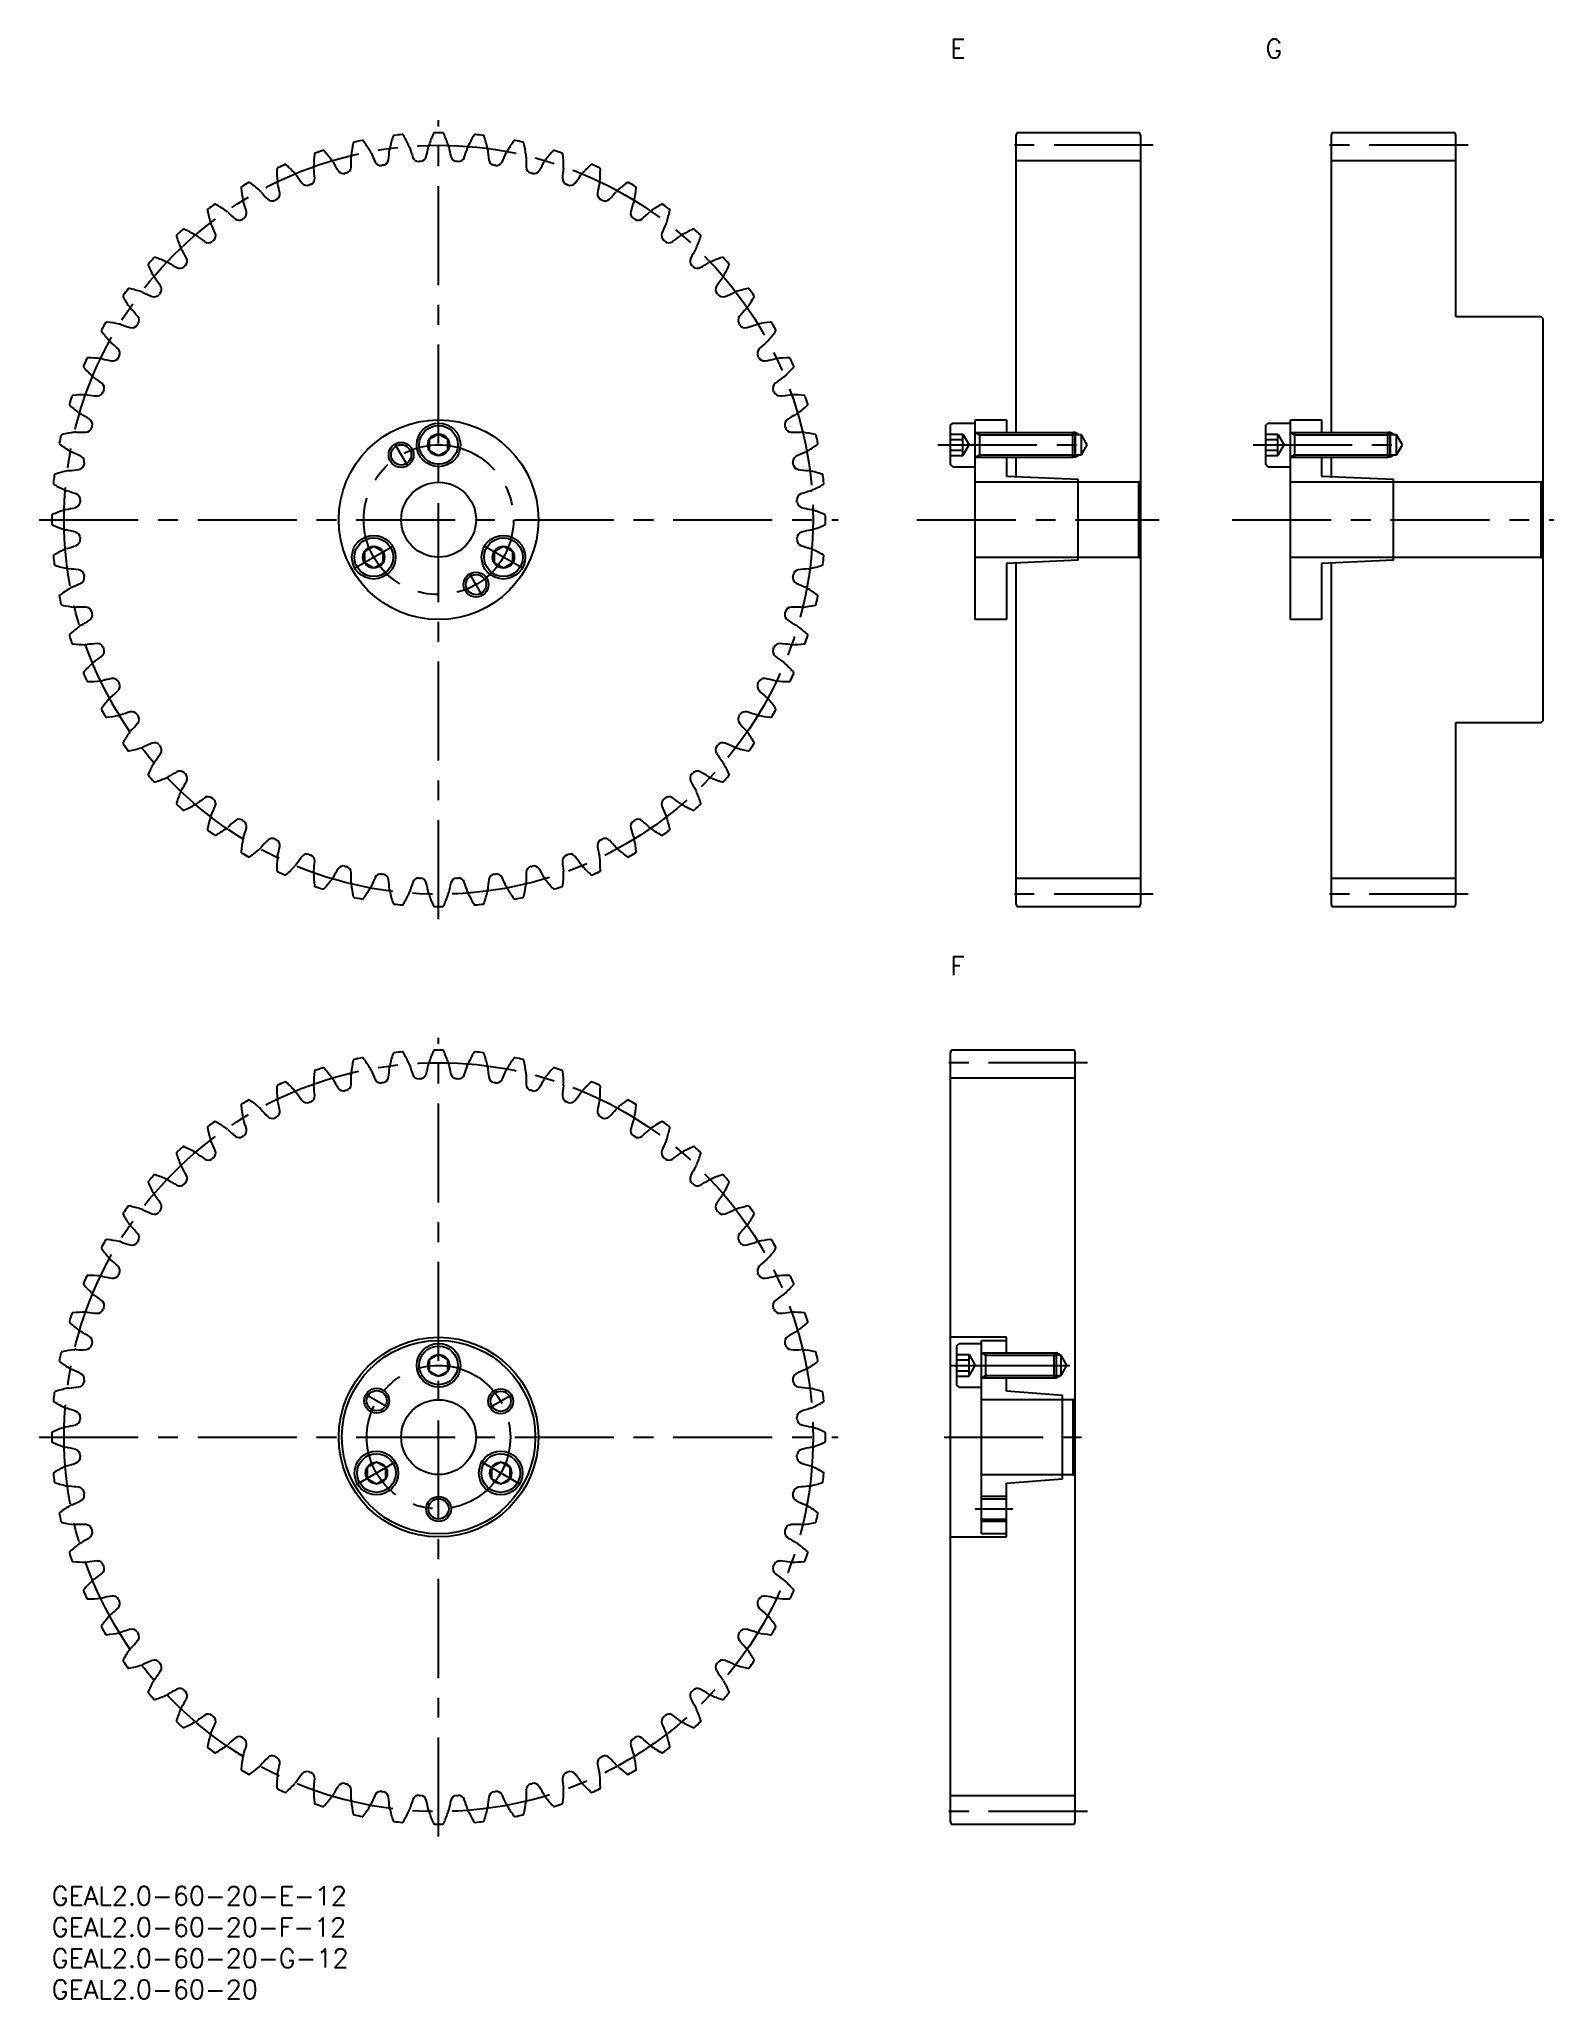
# Model space of a CAD drawing. Extents: x -2 to 241, y -18 to 296.
import ezdxf

# ---------------------------------------------------------------- set-up
doc = ezdxf.new("R2010")
doc.units = 0
doc.header["$LTSCALE"] = 0.5
doc.linetypes.add('CENTER', pattern=[50.8, 31.75, -6.35, 6.35, -6.35])
doc.layers.get('DEFPOINTS').update_dxf_attribs({"linetype": 'CONTINUOUS'})
for name, color, linetype in [('MSM_CENTER', 1, 'CENTER'), ('MSM_CONTINUOUS', 7, 'CONTINUOUS'), ('MSM_NARROW', 5, 'CONTINUOUS'), ('MSM_PART_NUMBER', 7, 'CONTINUOUS')]:
    doc.layers.add(name, color=color, linetype=linetype)
doc.styles.get("Standard").update_dxf_attribs({"font": 'txt.shx', "height": 2, "bigfont": 'bigfont.shx'})

# ---------------------------------------------------------------- blocks, each defined once
blk = doc.blocks.new('*U2')
at = {"layer": 'MSM_PART_NUMBER'}
blk.add_text('F', height=3, dxfattribs=at).set_placement((144, 146))
blk = doc.blocks.new('*U3')
at = {"layer": 'MSM_PART_NUMBER'}
blk.add_text('GEAL2.0-60-20-F-12', height=3, dxfattribs=at).set_placement((0, -8))
blk = doc.blocks.new('*U4')
at = {"layer": 'MSM_PART_NUMBER'}
blk.add_text('GEAL2.0-60-20-E-12', height=3, dxfattribs=at).set_placement((0, -3))
blk = doc.blocks.new('*U5')
at = {"layer": 'MSM_PART_NUMBER'}
blk.add_text('GEAL2.0-60-20-G-12', height=3, dxfattribs=at).set_placement((0, -13))
blk = doc.blocks.new('*U6')
at = {"layer": 'MSM_PART_NUMBER'}
blk.add_text('GEAL2.0-60-20', height=3, dxfattribs=at).set_placement((0, -18))
blk = doc.blocks.new('*U8')
at = {"layer": 'MSM_PART_NUMBER'}
blk.add_text('E', height=3, dxfattribs=at).set_placement((144, 293))
blk = doc.blocks.new('*U9')
at = {"layer": 'MSM_PART_NUMBER'}
blk.add_text('G', height=3, dxfattribs=at).set_placement((194.5, 293))

msp = doc.modelspace()

# ---------------------------------------------------------------- linework, layer by layer
at = {"layer": 'DEFPOINTS'}
msp.add_line((144.2, 83.5), (163.17, 83.5), dxfattribs=at)
at = {"layer": 'MSM_CENTER'}
for p, q in [((62, 155), (62, 283)), ((176.5, 279), (152.5, 279)), ((227, 279), (203, 279)), ((54.95, 231.21), (57.05, 227.57)), ((142, 231), (166.51, 231)), ((192.5, 231), (217.01, 231)), ((-2, 219), (126, 219)), ((138.64, 219), (177.47, 219)), ((189.14, 219), (240.7, 219)), ((48.43, 211.16), (54.79, 214.84)), ((75.57, 211.16), (69.21, 214.84)), ((69.05, 206.79), (66.95, 210.43)), ((176.5, 159), (152.5, 159)), ((227, 159), (203, 159)), ((62, 8), (62, 136)), ((166, 132), (142, 132)), ((144.2, 83.5), (163.17, 83.5)), ((50.28, 78.89), (53.91, 76.79)), ((73.78, 78.8), (70.14, 76.7)), ((-2, 72), (126, 72)), ((143, 72), (165, 72)), ((48.86, 64.41), (55.22, 68.09)), ((75.14, 64.41), (68.78, 68.09)), ((148, 60.5), (154, 60.5)), ((166, 12), (142, 12))]:
    msp.add_line(p, q, dxfattribs=at)
for centre, radius in [((62, 219), 60), ((62, 219), 12), ((62, 72), 60), ((62, 72), 11.5)]:
    msp.add_circle(centre, radius, dxfattribs=at)
at = {"layer": 'MSM_CONTINUOUS'}
for p, q in [((154.63, 281), (154.5, 280.5)), ((154.5, 280.5), (154.5, 233)), ((174.37, 281), (154.63, 281)), ((174.5, 280.5), (174.37, 281)), ((174.5, 157.5), (174.5, 280.5)), ((205.13, 281), (205, 280.5)), ((205, 280.5), (205, 233)), ((224.87, 281), (205.13, 281)), ((225, 280.5), (224.87, 281)), ((225, 251.5), (225, 280.5)), ((174.5, 276.5), (154.5, 276.5)), ((225, 276.5), (205, 276.5)), ((238.7, 251.5), (225, 251.5)), ((239, 251.2), (238.7, 251.5)), ((239, 186.8), (239, 251.2)), ((62, 232.73), (60.5, 231.87)), ((63.5, 231.87), (62, 232.73)), ((144, 234.1), (144.4, 234.5)), ((144, 234.1), (144, 227.9)), ((144, 232.73), (146, 232.73)), ((144.4, 234.5), (148, 234.5)), ((146, 232.73), (147, 231)), ((146, 229.27), (146, 232.73)), ((148, 203), (148, 235)), ((148, 235), (153, 235)), ((148, 233), (163.62, 233)), ((148.66, 233), (148.66, 229)), ((153, 235), (153, 233)), ((163.62, 229), (163.62, 233)), ((164, 232.62), (163.62, 233)), ((165, 232.62), (164, 232.62)), ((164, 229.38), (164, 232.62)), ((165.94, 231), (165, 232.62)), ((165, 229.38), (165, 232.62)), ((194.5, 234.1), (194.9, 234.5)), ((194.5, 234.1), (194.5, 227.9)), ((194.5, 232.73), (196.5, 232.73)), ((194.9, 234.5), (198.5, 234.5)), ((196.5, 232.73), (197.5, 231)), ((196.5, 229.27), (196.5, 232.73)), ((198.5, 203), (198.5, 235)), ((198.5, 235), (203.5, 235)), ((198.5, 233), (214.12, 233)), ((199.16, 233), (199.16, 229)), ((203.5, 235), (203.5, 233)), ((214.12, 229), (214.12, 233)), ((214.5, 232.62), (214.12, 233)), ((215.5, 232.62), (214.5, 232.62)), ((214.5, 229.38), (214.5, 232.62)), ((216.44, 231), (215.5, 232.62)), ((215.5, 229.38), (215.5, 232.62)), ((60.5, 231.87), (60.5, 230.13)), ((60.5, 230.13), (62, 229.27)), ((62, 229.27), (63.5, 230.13)), ((63.5, 230.13), (63.5, 231.87)), ((144, 231.87), (146, 231.87)), ((144, 230.13), (146, 230.13)), ((144, 229.27), (146, 229.27)), ((146, 229.27), (147, 231)), ((163.62, 229), (164, 229.38)), ((164, 229.38), (165, 229.38)), ((165, 229.38), (165.94, 231)), ((194.5, 231.87), (196.5, 231.87)), ((194.5, 230.13), (196.5, 230.13)), ((194.5, 229.27), (196.5, 229.27)), ((196.5, 229.27), (197.5, 231)), ((214.12, 229), (214.5, 229.38)), ((214.5, 229.38), (215.5, 229.38)), ((215.5, 229.38), (216.44, 231)), ((144.4, 227.5), (144, 227.9)), ((144.4, 227.5), (148, 227.5)), ((148, 229), (163.62, 229)), ((153, 229), (153, 226)), ((154.5, 229), (154.5, 225.93)), ((194.9, 227.5), (194.5, 227.9)), ((194.9, 227.5), (198.5, 227.5)), ((198.5, 229), (214.12, 229)), ((203.5, 229), (203.5, 226)), ((205, 229), (205, 225.93)), ((174.2, 225), (148, 225)), ((153, 226), (164.5, 225.5)), ((164.5, 212.5), (164.5, 225.5)), ((174.5, 225.3), (174.2, 225)), ((174.2, 213), (174.2, 225)), ((238.7, 225), (198.5, 225)), ((203.5, 226), (215, 225.5)), ((215, 212.5), (215, 225.5)), ((239, 225.3), (238.7, 225)), ((238.7, 213), (238.7, 225)), ((51.61, 214.73), (50.11, 213.87)), ((50.11, 213.87), (50.11, 212.13)), ((53.11, 213.87), (51.61, 214.73)), ((53.11, 212.13), (53.11, 213.87)), ((72.39, 214.73), (70.89, 213.87)), ((70.89, 213.87), (70.89, 212.13)), ((73.89, 213.87), (72.39, 214.73)), ((73.89, 212.13), (73.89, 213.87)), ((50.11, 212.13), (51.61, 211.27)), ((51.61, 211.27), (53.11, 212.13)), ((70.89, 212.13), (72.39, 211.27)), ((72.39, 211.27), (73.89, 212.13)), ((148, 213), (174.2, 213)), ((164.5, 212.5), (153, 212)), ((153, 212), (153, 203)), ((154.5, 212.07), (154.5, 157.5)), ((174.2, 213), (174.5, 212.7)), ((198.5, 213), (238.7, 213)), ((215, 212.5), (203.5, 212)), ((203.5, 212), (203.5, 203)), ((205, 212.07), (205, 157.5)), ((238.7, 213), (239, 212.7)), ((153, 203), (148, 203)), ((203.5, 203), (198.5, 203)), ((225, 157.5), (225, 186.5)), ((225, 186.5), (238.7, 186.5)), ((238.7, 186.5), (239, 186.8)), ((174.5, 161.5), (154.5, 161.5)), ((225, 161.5), (205, 161.5)), ((154.5, 157.5), (154.63, 157)), ((154.63, 157), (174.37, 157)), ((174.37, 157), (174.5, 157.5)), ((205, 157.5), (205.13, 157)), ((205.13, 157), (224.87, 157)), ((224.87, 157), (225, 157.5)), ((144.13, 134), (144, 133.5)), ((144, 133.5), (144, 10.5)), ((163.87, 134), (144.13, 134)), ((164, 133.5), (163.87, 134)), ((164, 10.5), (164, 133.5)), ((164, 129.5), (144, 129.5)), ((153, 88), (144, 88)), ((153, 85.5), (153, 88)), ((62, 85.23), (60.5, 84.37)), ((63.5, 84.37), (62, 85.23)), ((145, 86.6), (145.4, 87)), ((145, 86.6), (145, 80.4)), ((145, 85.23), (147, 85.23)), ((145.4, 87), (149, 87)), ((147, 85.23), (148, 83.5)), ((147, 81.77), (147, 85.23)), ((149, 56.5), (149, 87.5)), ((149, 87.5), (153, 87.5)), ((149, 85.5), (160.62, 85.5)), ((149.66, 85.5), (149.66, 81.5)), ((160.62, 81.5), (160.62, 85.5)), ((161, 85.12), (160.62, 85.5)), ((161.75, 85.12), (160.95, 85.12)), ((161, 81.88), (161, 85.12)), ((161.75, 81.88), (161.75, 85.12)), ((162.69, 83.5), (161.75, 85.12)), ((60.5, 84.37), (60.5, 82.63)), ((60.5, 82.63), (62, 81.77)), ((62, 81.77), (63.5, 82.63)), ((63.5, 82.63), (63.5, 84.37)), ((145, 84.37), (147, 84.37)), ((145, 82.63), (147, 82.63)), ((145, 81.77), (147, 81.77)), ((147, 81.77), (148, 83.5)), ((160.62, 81.5), (161, 81.88)), ((160.95, 81.88), (161.75, 81.88)), ((161.75, 81.88), (162.69, 83.5)), ((145.4, 80), (145, 80.4)), ((145.4, 80), (149, 80)), ((149, 81.5), (160.62, 81.5)), ((153, 79.38), (153, 81.5)), ((162, 78.69), (153, 79.38)), ((162, 65.31), (162, 78.69)), ((163.7, 78), (149, 78)), ((164, 78.3), (163.7, 78)), ((163.7, 66), (163.7, 78)), ((52.04, 67.98), (50.54, 67.12)), ((50.54, 67.12), (50.54, 65.38)), ((53.54, 67.12), (52.04, 67.98)), ((53.54, 65.38), (53.54, 67.12)), ((71.96, 67.98), (70.46, 67.12)), ((70.46, 67.12), (70.46, 65.38)), ((73.46, 67.12), (71.96, 67.98)), ((73.46, 65.38), (73.46, 67.12)), ((149, 66), (163.7, 66)), ((163.7, 66), (164, 65.7)), ((50.54, 65.38), (52.04, 64.52)), ((52.04, 64.52), (53.54, 65.38)), ((70.46, 65.38), (71.96, 64.52)), ((71.96, 64.52), (73.46, 65.38)), ((153, 64.63), (162, 65.31)), ((153, 56), (153, 64.63)), ((149, 62.12), (153, 62.12)), ((149, 58.88), (153, 58.88)), ((144, 56), (153, 56)), ((153, 56.5), (149, 56.5)), ((164, 14.5), (144, 14.5)), ((144, 10.5), (144.13, 10)), ((144.13, 10), (163.87, 10)), ((163.87, 10), (164, 10.5))]:
    msp.add_line(p, q, dxfattribs=at)
for centre, radius in [((62, 219), 16), ((62, 231), 3.5), ((62, 231), 3.1), ((62, 231), 1.73), ((56, 229.39), 1.62), ((62, 219), 6), ((51.61, 213), 3.5), ((51.61, 213), 3.1), ((51.61, 213), 1.73), ((72.39, 213), 3.5), ((72.39, 213), 3.1), ((72.39, 213), 1.73), ((68, 208.61), 1.62), ((62, 72), 16), ((62, 72), 15.5), ((62, 83.5), 3.5), ((62, 83.5), 3.1), ((62, 83.5), 1.73), ((52.09, 77.84), 1.62), ((71.96, 77.75), 1.62), ((62, 72), 6), ((52.04, 66.25), 3.5), ((52.04, 66.25), 3.1), ((71.96, 66.25), 3.5), ((71.96, 66.25), 3.1), ((52.04, 66.25), 1.73), ((71.96, 66.25), 1.73), ((62, 60.5), 1.62)]:
    msp.add_circle(centre, radius, dxfattribs=at)
for centre, radius, start, end in [((48.52, 279.31), 0.2, 102.5961, 167.6513), ((62, 219), 62, 101.4039, 102.5961), ((49.78, 279.58), 0.2, 36.3487, 101.4039), ((33.83, 267.84), 20, 30.5, 36.3487), ((73.69, 274.16), 20, 161.6513, 167.5), ((54.9, 280.39), 0.2, 96.5961, 161.6513), ((62, 219), 62, 95.4039, 96.5961), ((56.18, 280.53), 0.2, 30.3487, 95.4039), ((39.09, 270.52), 20, 24.5, 30.3487), ((79.4, 272.63), 20, 155.6513, 161.5), ((61.36, 280.8), 0.2, 90.5961, 155.6513), ((62, 219), 62, 89.4039, 90.5961), ((62.64, 280.8), 0.2, 24.3487, 89.4039), ((44.6, 272.63), 20, 18.5, 24.3487), ((84.91, 270.52), 20, 149.6513, 155.5), ((67.82, 280.53), 0.2, 84.5961, 149.6513), ((62, 219), 62, 83.4039, 84.5961), ((69.1, 280.39), 0.2, 18.3487, 83.4039), ((50.31, 274.16), 20, 12.5, 18.3487), ((90.17, 267.84), 20, 143.6513, 149.5), ((74.22, 279.58), 0.2, 78.5961, 143.6513), ((62, 219), 62, 77.4039, 78.5961), ((75.48, 279.31), 0.2, 12.3487, 77.4039), ((61.97, 275.38), 20, 173.6513, 179.5), ((42.29, 277.57), 0.2, 108.5961, 173.6513), ((62, 219), 62, 107.4039, 108.5961), ((43.52, 277.97), 0.2, 42.3487, 107.4039), ((28.88, 264.63), 20, 36.5, 42.3487), ((43.63, 275.54), 1.66, 28.1989, 36.5), ((66.23, 287.68), 24, 208.242, 212.0618), ((49.64, 277.15), 1.66, 173.5, 181.8011), ((23.99, 276.37), 24, 357.9382, 1.758), ((67.86, 275.08), 20, 167.6513, 173.5), ((49.64, 277.15), 1.66, 22.1989, 30.5), ((73.39, 286.86), 24, 202.242, 206.0618), ((52.73, 276.76), 1, 206.0618, 279.1225), ((52.97, 276.8), 1, 278.8776, 351.9382), ((30.2, 280.02), 24, 351.9382, 355.758), ((55.79, 278.13), 1.66, 167.5, 175.8011), ((55.79, 278.13), 1.66, 16.1989, 24.5), ((80.42, 285.3), 24, 196.242, 200.0618), ((58.81, 277.41), 1, 200.0618, 273.1225), ((62, 219), 57.5, 92.8776, 93.1224), ((59.06, 277.43), 1, 272.8776, 345.9382), ((36.75, 283.01), 24, 345.9382, 349.758), ((62, 278.45), 1.66, 161.5, 169.8011), ((62, 278.45), 1.66, 10.1989, 18.5), ((87.25, 283.01), 24, 190.242, 194.0618), ((64.94, 277.43), 1, 194.0618, 267.1224), ((62, 219), 57.5, 86.8776, 87.1224), ((65.19, 277.41), 1, 266.8776, 339.9382), ((43.58, 285.3), 24, 339.9382, 343.758), ((68.21, 278.13), 1.66, 155.5, 163.8011), ((68.21, 278.13), 1.66, 4.1989, 12.5), ((93.8, 280.02), 24, 184.242, 188.0618), ((71.03, 276.8), 1, 188.0618, 261.1224), ((71.27, 276.76), 1, 260.8776, 333.9382), ((50.61, 286.86), 24, 333.9382, 337.758), ((74.36, 277.15), 1.66, 149.5, 157.8011), ((56.14, 275.08), 20, 6.5, 12.3487), ((74.36, 277.15), 1.66, 358.1989, 6.5), ((100.01, 276.37), 24, 178.242, 182.0618), ((57.77, 287.68), 24, 327.9382, 331.758), ((80.37, 275.54), 1.66, 143.5, 151.8011), ((95.12, 264.63), 20, 137.6513, 143.5), ((80.48, 277.97), 0.2, 72.5961, 137.6513), ((62, 219), 62, 71.4039, 72.5961), ((81.71, 277.57), 0.2, 6.3487, 71.4039), ((62.03, 275.38), 20, 0.5, 6.3487), ((36.28, 275.19), 0.2, 114.5961, 179.6513), ((56.08, 275.07), 20, 179.6513, 185.5), ((62, 219), 62, 113.4039, 114.5961), ((37.45, 275.72), 0.2, 48.3487, 113.4039), ((24.29, 260.92), 20, 42.5, 48.3487), ((37.82, 273.31), 1.66, 34.1989, 42.5), ((59.03, 287.75), 24, 214.242, 218.0618), ((41.15, 273.66), 1, 290.8776, 3.9382), ((43.63, 275.54), 1.66, 179.5, 187.8011), ((18.21, 272.08), 24, 3.9382, 7.758), ((46.74, 275.47), 1, 212.0618, 285.1225), ((62, 219), 57.5, 104.8776, 105.1224), ((46.98, 275.54), 1, 284.8776, 357.9382), ((62, 219), 57.5, 98.8776, 99.1224), ((62, 219), 57.5, 80.8776, 81.1224), ((77.02, 275.54), 1, 182.0618, 255.1224), ((62, 219), 57.5, 74.8776, 75.1224), ((77.26, 275.47), 1, 254.8776, 327.9382), ((105.79, 272.08), 24, 172.242, 176.0618), ((82.85, 273.66), 1, 176.0618, 249.1224), ((80.37, 275.54), 1.66, 352.1989, 0.5), ((64.97, 287.75), 24, 321.9382, 325.758), ((86.18, 273.31), 1.66, 137.5, 145.8011), ((99.71, 260.92), 20, 131.6513, 137.5), ((86.55, 275.72), 0.2, 66.5961, 131.6513), ((62, 219), 62, 65.4039, 66.5961), ((87.72, 275.19), 0.2, 0.3487, 65.4039), ((67.92, 275.07), 20, 354.5, 0.3487), ((30.54, 272.2), 0.2, 120.5961, 185.6513), ((50.25, 274.15), 20, 185.6513, 191.5), ((62, 219), 62, 119.4039, 120.5961), ((32.27, 270.49), 1.66, 191.5, 199.8011), ((31.66, 272.84), 0.2, 54.3487, 119.4039), ((20.12, 256.75), 20, 48.5, 54.3487), ((32.27, 270.49), 1.66, 40.1989, 48.5), ((51.86, 287.06), 24, 220.242, 224.0618), ((35.33, 271.07), 1, 224.0618, 297.1225), ((62, 219), 57.5, 116.8776, 117.1224), ((35.55, 271.18), 1, 296.8776, 9.9382), ((37.82, 273.31), 1.66, 185.5, 193.8011), ((12.9, 267.21), 24, 9.9382, 13.758), ((40.92, 273.57), 1, 218.0618, 291.1225), ((62, 219), 57.5, 110.8776, 111.1224), ((62, 219), 57.5, 68.8776, 69.1224), ((83.08, 273.57), 1, 248.8776, 321.9382), ((88.45, 271.18), 1, 170.0618, 243.1224), ((111.1, 267.21), 24, 166.242, 170.0618), ((86.18, 273.31), 1.66, 346.1989, 354.5), ((62, 219), 57.5, 62.8776, 63.1224), ((88.67, 271.07), 1, 242.8776, 315.9382), ((72.14, 287.06), 24, 315.9382, 319.758), ((91.73, 270.49), 1.66, 131.5, 139.8011), ((103.88, 256.75), 20, 125.6513, 131.5), ((92.34, 272.84), 0.2, 60.5961, 125.6513), ((62, 219), 62, 59.4039, 60.5961), ((91.73, 270.49), 1.66, 340.1989, 348.5), ((73.75, 274.15), 20, 348.5, 354.3487), ((93.46, 272.2), 0.2, 354.3487, 59.4039), ((25.16, 268.62), 0.2, 126.5961, 191.6513), ((44.55, 272.62), 20, 191.6513, 197.5), ((62, 219), 62, 125.4039, 126.5961), ((26.2, 269.37), 0.2, 60.3487, 125.4039), ((16.4, 252.17), 20, 54.5, 60.3487), ((27.05, 267.1), 1.66, 46.1989, 54.5), ((44.8, 285.63), 24, 226.242, 230.0618), ((30.03, 267.99), 1, 230.0618, 303.1225), ((62, 219), 57.5, 122.8776, 123.1224), ((8.13, 261.81), 24, 15.9382, 19.758), ((30.24, 268.13), 1, 302.8776, 15.9382), ((93.76, 268.13), 1, 164.0618, 237.1224), ((115.87, 261.81), 24, 160.242, 164.0618), ((62, 219), 57.5, 56.8776, 57.1224), ((93.97, 267.99), 1, 236.8776, 309.9382), ((79.2, 285.63), 24, 309.9382, 313.758), ((96.95, 267.1), 1.66, 125.5, 133.8011), ((107.6, 252.17), 20, 119.6513, 125.5), ((97.8, 269.37), 0.2, 54.5961, 119.6513), ((62, 219), 62, 53.4039, 54.5961), ((79.45, 272.62), 20, 342.5, 348.3487), ((98.84, 268.62), 0.2, 348.3487, 53.4039), ((20.17, 264.49), 0.2, 132.5961, 197.6513), ((39.04, 270.5), 20, 197.6513, 203.5), ((62, 219), 62, 131.4039, 132.5961), ((21.13, 265.35), 0.2, 66.3487, 131.4039), ((13.18, 247.22), 20, 60.5, 66.3487), ((22.22, 263.18), 1.66, 52.1989, 60.5), ((37.93, 283.47), 24, 232.242, 236.0618), ((27.05, 267.1), 1.66, 197.5, 205.8011), ((3.95, 255.95), 24, 21.9382, 25.758), ((62, 219), 57.5, 128.8776, 129.1224), ((25.28, 264.54), 1, 308.8776, 21.9382), ((98.72, 264.54), 1, 158.0618, 231.1224), ((120.05, 255.95), 24, 154.242, 158.0618), ((62, 219), 57.5, 50.8776, 51.1224), ((96.95, 267.1), 1.66, 334.1989, 342.5), ((86.07, 283.47), 24, 303.9382, 307.758), ((101.78, 263.18), 1.66, 119.5, 127.8011), ((110.82, 247.22), 20, 113.6513, 119.5), ((102.87, 265.35), 0.2, 48.5961, 113.6513), ((62, 219), 62, 47.4039, 48.5961), ((84.96, 270.5), 20, 336.5, 342.3487), ((103.83, 264.49), 0.2, 342.3487, 47.4039), ((62, 219), 62, 137.4039, 138.5961), ((16.51, 260.83), 0.2, 72.3487, 137.4039), ((10.5, 241.96), 20, 66.5, 72.3487), ((22.22, 263.18), 1.66, 203.5, 211.8011), ((0.4, 249.68), 24, 27.9382, 31.758), ((20.72, 260.45), 1, 314.8776, 27.9382), ((25.09, 264.38), 1, 236.0618, 309.1225), ((98.91, 264.38), 1, 230.8776, 303.9382), ((103.28, 260.45), 1, 152.0618, 225.1224), ((123.6, 249.68), 24, 148.242, 152.0618), ((101.78, 263.18), 1.66, 328.1989, 336.5), ((113.5, 241.96), 20, 107.6513, 113.5), ((107.49, 260.83), 0.2, 42.5961, 107.6513), ((62, 219), 62, 41.4039, 42.5961), ((15.65, 259.87), 0.2, 138.5961, 203.6513), ((33.78, 267.82), 20, 203.6513, 209.5), ((17.82, 258.78), 1.66, 209.5, 217.8011), ((-2.47, 243.07), 24, 33.9382, 37.758), ((17.82, 258.78), 1.66, 58.1989, 66.5), ((31.32, 280.6), 24, 238.242, 242.0618), ((20.55, 260.28), 1, 242.0618, 315.1225), ((62, 219), 57.5, 134.8776, 135.1224), ((62, 219), 57.5, 44.8776, 45.1224), ((103.45, 260.28), 1, 224.8776, 297.9382), ((92.68, 280.6), 24, 297.9382, 301.758), ((106.18, 258.78), 1.66, 113.5, 121.8011), ((126.47, 243.07), 24, 142.242, 146.0618), ((106.18, 258.78), 1.66, 322.1989, 330.5), ((90.22, 267.82), 20, 330.5, 336.3487), ((108.35, 259.87), 0.2, 336.3487, 41.4039), ((11.63, 254.8), 0.2, 144.5961, 209.6513), ((28.83, 264.6), 20, 209.6513, 215.5), ((62, 219), 62, 143.4039, 144.5961), ((12.38, 255.84), 0.2, 78.3487, 143.4039), ((8.38, 236.45), 20, 72.5, 78.3487), ((13.9, 253.95), 1.66, 64.1989, 72.5), ((25.05, 277.05), 24, 244.242, 248.0618), ((16.46, 255.72), 1, 248.0618, 321.1225), ((62, 219), 57.5, 140.8776, 141.1224), ((16.62, 255.91), 1, 320.8776, 33.9382), ((107.38, 255.91), 1, 146.0618, 219.1224), ((62, 219), 57.5, 38.8776, 39.1224), ((107.54, 255.72), 1, 218.8776, 291.9382), ((98.95, 277.05), 24, 291.9382, 295.758), ((110.1, 253.95), 1.66, 107.5, 115.8011), ((115.62, 236.45), 20, 101.6513, 107.5), ((95.17, 264.6), 20, 324.5, 330.3487), ((111.62, 255.84), 0.2, 36.5961, 101.6513), ((62, 219), 62, 35.4039, 36.5961), ((112.37, 254.8), 0.2, 330.3487, 35.4039), ((13.9, 253.95), 1.66, 215.5, 223.8011), ((-4.63, 236.2), 24, 39.9382, 43.758), ((13.01, 250.97), 1, 326.8776, 39.9382), ((110.99, 250.97), 1, 140.0618, 213.1224), ((128.63, 236.2), 24, 136.242, 140.0618), ((110.1, 253.95), 1.66, 316.1989, 324.5), ((8.16, 249.34), 0.2, 150.5961, 215.6513), ((62, 219), 62, 149.4039, 150.5961), ((24.25, 260.88), 20, 215.6513, 221.5), ((8.8, 250.46), 0.2, 84.3487, 149.4039), ((6.85, 230.75), 20, 78.5, 84.3487), ((10.51, 248.73), 1.66, 70.1989, 78.5), ((19.19, 272.87), 24, 250.242, 254.0618), ((12.87, 250.76), 1, 254.0618, 327.1225), ((62, 219), 57.5, 146.8776, 147.1224), ((62, 219), 57.5, 32.8776, 33.1224), ((111.13, 250.76), 1, 212.8776, 285.9382), ((104.81, 272.87), 24, 285.9382, 289.758), ((113.49, 248.73), 1.66, 101.5, 109.8011), ((117.15, 230.75), 20, 95.6513, 101.5), ((99.75, 260.88), 20, 318.5, 324.3487), ((115.2, 250.46), 0.2, 30.5961, 95.6513), ((62, 219), 62, 29.4039, 30.5961), ((115.84, 249.34), 0.2, 324.3487, 29.4039), ((5.81, 244.72), 0.2, 90.3487, 155.4039), ((5.93, 224.92), 20, 84.5, 90.3487), ((10.51, 248.73), 1.66, 221.5, 229.8011), ((-6.06, 229.14), 24, 45.9382, 49.758), ((9.82, 245.45), 1, 260.0618, 333.1225), ((9.93, 245.67), 1, 332.8776, 45.9382), ((62, 219), 57.5, 152.8776, 153.1224), ((114.07, 245.67), 1, 134.0618, 207.1224), ((62, 219), 57.5, 26.8776, 27.1224), ((114.18, 245.45), 1, 206.8776, 279.9382), ((130.06, 229.14), 24, 130.242, 134.0618), ((113.49, 248.73), 1.66, 310.1989, 318.5), ((118.07, 224.92), 20, 89.6513, 95.5), ((118.19, 244.72), 0.2, 24.5961, 89.6513), ((5.28, 243.55), 0.2, 156.5961, 221.6513), ((62, 219), 62, 155.4039, 156.5961), ((20.08, 256.71), 20, 221.6513, 227.5), ((7.69, 243.18), 1.66, 227.5, 235.8011), ((-6.75, 221.97), 24, 51.9382, 55.758), ((7.69, 243.18), 1.66, 76.1989, 84.5), ((13.79, 268.1), 24, 256.242, 260.0618), ((110.21, 268.1), 24, 279.9382, 283.758), ((116.31, 243.18), 1.66, 95.5, 103.8011), ((130.75, 221.97), 24, 124.242, 128.0618), ((116.31, 243.18), 1.66, 304.1989, 312.5), ((103.92, 256.71), 20, 312.5, 318.3487), ((62, 219), 62, 23.4039, 24.5961), ((118.72, 243.55), 0.2, 318.3487, 23.4039), ((62, 219), 62, 161.4039, 162.5961), ((3.43, 238.71), 0.2, 96.3487, 161.4039), ((5.62, 219.03), 20, 90.5, 96.3487), ((5.46, 237.37), 1.66, 82.1989, 90.5), ((8.92, 262.79), 24, 262.242, 266.0618), ((7.34, 239.85), 1, 266.0618, 339.1225), ((7.43, 240.08), 1, 338.8776, 51.9382), ((62, 219), 57.5, 158.8776, 159.1224), ((116.57, 240.08), 1, 128.0618, 201.1224), ((62, 219), 57.5, 20.8776, 21.1224), ((116.66, 239.85), 1, 200.8776, 273.9382), ((115.08, 262.79), 24, 273.9382, 277.758), ((118.54, 237.37), 1.66, 89.5, 97.8011), ((118.38, 219.03), 20, 83.6513, 89.5), ((120.57, 238.71), 0.2, 18.5961, 83.6513), ((62, 219), 62, 17.4039, 18.5961), ((3.03, 237.48), 0.2, 162.5961, 227.6513), ((16.37, 252.12), 20, 227.6513, 233.5), ((5.46, 237.37), 1.66, 233.5, 241.8011), ((-6.68, 214.77), 24, 57.9382, 61.758), ((130.68, 214.77), 24, 118.242, 122.0618), ((118.54, 237.37), 1.66, 298.1989, 306.5), ((107.63, 252.12), 20, 306.5, 312.3487), ((120.97, 237.48), 0.2, 312.3487, 17.4039), ((62, 219), 62, 167.4039, 168.5961), ((1.69, 232.48), 0.2, 102.3487, 167.4039), ((5.92, 213.14), 20, 96.5, 102.3487), ((3.85, 231.36), 1.66, 88.1989, 96.5), ((4.63, 257.01), 24, 268.242, 272.0618), ((5.46, 234.02), 1, 272.0618, 345.1225), ((5.53, 234.26), 1, 344.8776, 57.9382), ((62, 219), 57.5, 164.8776, 165.1224), ((118.47, 234.26), 1, 122.0618, 195.1224), ((62, 219), 57.5, 14.8776, 15.1224), ((118.54, 234.02), 1, 194.8776, 267.9382), ((119.37, 257.01), 24, 267.9382, 271.758), ((120.15, 231.36), 1.66, 83.5, 91.8011), ((118.08, 213.14), 20, 77.6513, 83.5), ((122.31, 232.48), 0.2, 12.5961, 77.6513), ((62, 219), 62, 11.4039, 12.5961), ((1.42, 231.22), 0.2, 168.5961, 233.6513), ((13.16, 247.17), 20, 233.6513, 239.5), ((3.85, 231.36), 1.66, 239.5, 247.8011), ((-5.86, 207.61), 24, 63.9382, 67.758), ((129.86, 207.61), 24, 112.242, 116.0618), ((120.15, 231.36), 1.66, 292.1989, 300.5), ((110.84, 247.17), 20, 300.5, 306.3487), ((122.58, 231.22), 0.2, 306.3487, 11.4039), ((62, 219), 62, 173.4039, 174.5961), ((0.61, 226.1), 0.2, 108.3487, 173.4039), ((6.84, 207.31), 20, 102.5, 108.3487), ((2.87, 225.21), 1.66, 94.1989, 102.5), ((0.98, 250.8), 24, 274.242, 278.0618), ((4.2, 228.03), 1, 278.0618, 351.1225), ((4.24, 228.27), 1, 350.8776, 63.9382), ((62, 219), 57.5, 170.8776, 171.1224), ((119.76, 228.27), 1, 116.0618, 189.1224), ((62, 219), 57.5, 8.8776, 9.1224), ((119.8, 228.03), 1, 188.8776, 261.9382), ((123.02, 250.8), 24, 261.9382, 265.758), ((121.13, 225.21), 1.66, 77.5, 85.8011), ((117.16, 207.31), 20, 71.6513, 77.5), ((123.39, 226.1), 0.2, 6.5961, 71.6513), ((62, 219), 62, 5.4039, 6.5961), ((0.47, 224.82), 0.2, 174.5961, 239.6513), ((10.48, 241.91), 20, 239.6513, 245.5), ((2.87, 225.21), 1.66, 245.5, 253.8011), ((-4.3, 200.58), 24, 69.9382, 73.758), ((3.59, 222.19), 1, 356.8776, 69.9382), ((120.41, 222.19), 1, 110.0618, 183.1224), ((128.3, 200.58), 24, 106.242, 110.0618), ((121.13, 225.21), 1.66, 286.1989, 294.5), ((113.52, 241.91), 20, 294.5, 300.3487), ((123.53, 224.82), 0.2, 300.3487, 5.4039), ((0.2, 219.64), 0.2, 114.3487, 179.4039), ((8.37, 201.6), 20, 108.5, 114.3487), ((2.55, 219), 1.66, 100.1989, 108.5), ((-2.01, 244.25), 24, 280.242, 284.0618), ((3.57, 221.94), 1, 284.0618, 357.1225), ((62, 219), 57.5, 176.8776, 177.1224), ((62, 219), 57.5, 2.8776, 3.1224), ((120.43, 221.94), 1, 182.8776, 255.9382), ((126.01, 244.25), 24, 255.9382, 259.758), ((121.45, 219), 1.66, 71.5, 79.8011), ((115.63, 201.6), 20, 65.6513, 71.5), ((123.8, 219.64), 0.2, 0.5961, 65.6513), ((62, 219), 62, 179.4039, 180.5961), ((0.2, 218.36), 0.2, 180.5961, 245.6513), ((8.37, 236.4), 20, 245.6513, 251.5), ((2.55, 219), 1.66, 251.5, 259.8011), ((-2.01, 193.75), 24, 75.9382, 79.758), ((3.57, 216.06), 1, 2.8776, 75.9382), ((120.43, 216.06), 1, 104.0618, 177.1224), ((126.01, 193.75), 24, 100.242, 104.0618), ((121.45, 219), 1.66, 280.1989, 288.5), ((115.63, 236.4), 20, 288.5, 294.3487), ((123.8, 218.36), 0.2, 294.3487, 359.4039), ((62, 219), 62, 359.4039, 0.5961), ((10.48, 196.09), 20, 114.5, 120.3487), ((2.87, 212.79), 1.66, 106.1989, 114.5), ((-4.3, 237.42), 24, 286.242, 290.0618), ((3.59, 215.81), 1, 290.0618, 3.1225), ((62, 219), 57.5, 182.8776, 183.1224), ((62, 219), 57.5, 356.8776, 357.1224), ((120.41, 215.81), 1, 176.8775, 249.9382), ((128.3, 237.42), 24, 249.9382, 253.758), ((121.13, 212.79), 1.66, 65.5, 73.8011), ((113.52, 196.09), 20, 59.6513, 65.5), ((0.47, 213.18), 0.2, 120.3487, 185.4039), ((62, 219), 62, 185.4039, 186.5961), ((0.61, 211.9), 0.2, 186.5961, 251.6513), ((6.84, 230.69), 20, 251.6513, 257.5), ((2.87, 212.79), 1.66, 257.5, 265.8011), ((0.98, 187.2), 24, 81.9382, 85.758), ((4.2, 209.97), 1, 8.8775, 81.9382), ((119.8, 209.97), 1, 98.0618, 171.1224), ((123.02, 187.2), 24, 94.242, 98.0618), ((121.13, 212.79), 1.66, 274.1989, 282.5), ((117.16, 230.69), 20, 282.5, 288.3487), ((123.39, 211.9), 0.2, 288.3487, 353.4039), ((62, 219), 62, 353.4039, 354.5961), ((123.53, 213.18), 0.2, 354.5961, 59.6513), ((13.16, 190.83), 20, 120.5, 126.3487), ((3.85, 206.64), 1.66, 112.1989, 120.5), ((-5.86, 230.39), 24, 292.242, 296.0618), ((4.24, 209.73), 1, 296.0618, 9.1225), ((62, 219), 57.5, 188.8776, 189.1224), ((119.76, 209.73), 1, 170.8776, 243.9382), ((62, 219), 57.5, 350.8776, 351.1224), ((129.86, 230.39), 24, 243.9382, 247.758), ((120.15, 206.64), 1.66, 59.5, 67.8011), ((110.84, 190.83), 20, 53.6513, 59.5), ((1.42, 206.78), 0.2, 126.3487, 191.4039), ((62, 219), 62, 191.4039, 192.5961), ((1.69, 205.52), 0.2, 192.5961, 257.6513), ((5.92, 224.86), 20, 257.6513, 263.5), ((3.85, 206.64), 1.66, 263.5, 271.8011), ((4.63, 180.99), 24, 87.9382, 91.758), ((5.46, 203.98), 1, 14.8775, 87.9382), ((62, 219), 57.5, 194.8776, 195.1224), ((62, 219), 57.5, 344.8776, 345.1224), ((118.54, 203.98), 1, 92.0618, 165.1224), ((119.37, 180.99), 24, 88.242, 92.0618), ((120.15, 206.64), 1.66, 268.1989, 276.5), ((118.08, 224.86), 20, 276.5, 282.3487), ((122.31, 205.52), 0.2, 282.3487, 347.4039), ((62, 219), 62, 347.4039, 348.5961), ((122.58, 206.78), 0.2, 348.5961, 53.6513), ((16.37, 185.88), 20, 126.5, 132.3487), ((5.46, 200.63), 1.66, 118.1989, 126.5), ((-6.68, 223.23), 24, 298.242, 302.0618), ((5.53, 203.74), 1, 302.0618, 15.1225), ((118.47, 203.74), 1, 164.8776, 237.9382), ((130.68, 223.23), 24, 237.9382, 241.758), ((118.54, 200.63), 1.66, 53.5, 61.8011), ((107.63, 185.88), 20, 47.6513, 53.5), ((3.03, 200.52), 0.2, 132.3487, 197.4039), ((62, 219), 62, 197.4039, 198.5961), ((3.43, 199.29), 0.2, 198.5961, 263.6513), ((5.62, 218.97), 20, 263.6513, 269.5), ((5.46, 200.63), 1.66, 269.5, 277.8011), ((8.92, 175.21), 24, 93.9382, 97.758), ((7.34, 198.15), 1, 20.8775, 93.9382), ((7.43, 197.92), 1, 308.0618, 21.1225), ((62, 219), 57.5, 200.8776, 201.1224), ((116.57, 197.92), 1, 158.8776, 231.9382), ((62, 219), 57.5, 338.8776, 339.1224), ((116.66, 198.15), 1, 86.0618, 159.1224), ((115.08, 175.21), 24, 82.242, 86.0618), ((118.54, 200.63), 1.66, 262.1989, 270.5), ((118.38, 218.97), 20, 270.5, 276.3487), ((120.57, 199.29), 0.2, 276.3487, 341.4039), ((62, 219), 62, 341.4039, 342.5961), ((120.97, 200.52), 0.2, 342.5961, 47.6513), ((20.08, 181.29), 20, 132.5, 138.3487), ((7.69, 194.82), 1.66, 124.1989, 132.5), ((-6.75, 216.03), 24, 304.242, 308.0618), ((130.75, 216.03), 24, 231.9382, 235.758), ((116.31, 194.82), 1.66, 47.5, 55.8011), ((103.92, 181.29), 20, 41.6513, 47.5), ((5.28, 194.45), 0.2, 138.3487, 203.4039), ((62, 219), 62, 203.4039, 204.5961), ((5.81, 193.28), 0.2, 204.5961, 269.6513), ((5.93, 213.08), 20, 269.6513, 275.5), ((7.69, 194.82), 1.66, 275.5, 283.8011), ((13.79, 169.9), 24, 99.9382, 103.758), ((-6.06, 208.86), 24, 310.242, 314.0618), ((9.82, 192.55), 1, 26.8775, 99.9382), ((9.93, 192.33), 1, 314.0618, 27.1225), ((62, 219), 57.5, 206.8776, 207.1224), ((114.07, 192.33), 1, 152.8775, 225.9382), ((62, 219), 57.5, 332.8776, 333.1224), ((114.18, 192.55), 1, 80.0618, 153.1224), ((130.06, 208.86), 24, 225.9382, 229.758), ((110.21, 169.9), 24, 76.242, 80.0618), ((116.31, 194.82), 1.66, 256.1989, 264.5), ((118.07, 213.08), 20, 264.5, 270.3487), ((118.19, 193.28), 0.2, 270.3487, 335.4039), ((62, 219), 62, 335.4039, 336.5961), ((118.72, 194.45), 0.2, 336.5961, 41.6513), ((8.16, 188.66), 0.2, 144.3487, 209.4039), ((62, 219), 62, 209.4039, 210.5961), ((24.25, 177.12), 20, 138.5, 144.3487), ((10.51, 189.27), 1.66, 130.1989, 138.5), ((113.49, 189.27), 1.66, 41.5, 49.8011), ((99.75, 177.12), 20, 35.6513, 41.5), ((62, 219), 62, 329.4039, 330.5961), ((115.84, 188.66), 0.2, 330.5961, 35.6513), ((8.8, 187.54), 0.2, 210.5961, 275.6513), ((6.85, 207.25), 20, 275.6513, 281.5), ((10.51, 189.27), 1.66, 281.5, 289.8011), ((19.19, 165.13), 24, 105.9382, 109.758), ((12.87, 187.24), 1, 32.8775, 105.9382), ((-4.63, 201.8), 24, 316.242, 320.0618), ((62, 219), 57.5, 212.8776, 213.1224), ((13.01, 187.03), 1, 320.0618, 33.1225), ((110.99, 187.03), 1, 146.8776, 219.9382), ((62, 219), 57.5, 326.8776, 327.1224), ((128.63, 201.8), 24, 219.9382, 223.758), ((111.13, 187.24), 1, 74.0618, 147.1224), ((104.81, 165.13), 24, 70.242, 74.0618), ((113.49, 189.27), 1.66, 250.1989, 258.5), ((117.15, 207.25), 20, 258.5, 264.3487), ((115.2, 187.54), 0.2, 264.3487, 329.4039), ((11.63, 183.2), 0.2, 150.3487, 215.4039), ((28.83, 173.4), 20, 144.5, 150.3487), ((62, 219), 62, 215.4039, 216.5961), ((8.38, 201.55), 20, 281.6513, 287.5), ((13.9, 184.05), 1.66, 136.1989, 144.5), ((13.9, 184.05), 1.66, 287.5, 295.8011), ((25.05, 160.95), 24, 111.9382, 115.758), ((16.46, 182.28), 1, 38.8775, 111.9382), ((62, 219), 57.5, 218.8776, 219.1224), ((16.62, 182.09), 1, 326.0618, 39.1225), ((107.38, 182.09), 1, 140.8776, 213.9382), ((62, 219), 57.5, 320.8776, 321.1224), ((107.54, 182.28), 1, 68.0618, 141.1224), ((98.95, 160.95), 24, 64.242, 68.0618), ((110.1, 184.05), 1.66, 244.1989, 252.5), ((115.62, 201.55), 20, 252.5, 258.3487), ((110.1, 184.05), 1.66, 35.5, 43.8011), ((95.17, 173.4), 20, 29.6513, 35.5), ((62, 219), 62, 323.4039, 324.5961), ((112.37, 183.2), 0.2, 324.5961, 29.6513), ((12.38, 182.16), 0.2, 216.5961, 281.6513), ((33.78, 170.18), 20, 150.5, 156.3487), ((17.82, 179.22), 1.66, 142.1989, 150.5), ((-2.47, 194.93), 24, 322.242, 326.0618), ((126.47, 194.93), 24, 213.9382, 217.758), ((106.18, 179.22), 1.66, 29.5, 37.8011), ((90.22, 170.18), 20, 23.6513, 29.5), ((111.62, 182.16), 0.2, 258.3487, 323.4039), ((15.65, 178.13), 0.2, 156.3487, 221.4039), ((62, 219), 62, 221.4039, 222.5961), ((16.51, 177.17), 0.2, 222.5961, 287.6513), ((10.5, 196.04), 20, 287.6513, 293.5), ((17.82, 179.22), 1.66, 293.5, 301.8011), ((31.32, 157.4), 24, 117.9382, 121.758), ((20.55, 177.72), 1, 44.8775, 117.9382), ((0.4, 188.32), 24, 328.242, 332.0618), ((62, 219), 57.5, 224.8776, 225.1224), ((20.72, 177.55), 1, 332.0618, 45.1225), ((103.28, 177.55), 1, 134.8776, 207.9382), ((123.6, 188.32), 24, 207.9382, 211.758), ((62, 219), 57.5, 314.8776, 315.1224), ((103.45, 177.72), 1, 62.0618, 135.1224), ((92.68, 157.4), 24, 58.242, 62.0618), ((106.18, 179.22), 1.66, 238.1989, 246.5), ((113.5, 196.04), 20, 246.5, 252.3487), ((107.49, 177.17), 0.2, 252.3487, 317.4039), ((62, 219), 62, 317.4039, 318.5961), ((108.35, 178.13), 0.2, 318.5961, 23.6513), ((20.17, 173.51), 0.2, 162.3487, 227.4039), ((39.04, 167.5), 20, 156.5, 162.3487), ((62, 219), 62, 227.4039, 228.5961), ((22.22, 174.82), 1.66, 148.1989, 156.5), ((13.18, 190.78), 20, 293.6513, 299.5), ((22.22, 174.82), 1.66, 299.5, 307.8011), ((37.93, 154.53), 24, 123.9382, 127.758), ((25.09, 173.62), 1, 50.8776, 123.9382), ((3.95, 182.05), 24, 334.242, 338.0618), ((62, 219), 57.5, 230.8776, 231.1224), ((25.28, 173.46), 1, 338.0618, 51.1225), ((98.72, 173.46), 1, 128.8776, 201.9382), ((120.05, 182.05), 24, 201.9382, 205.758), ((62, 219), 57.5, 308.8776, 309.1224), ((98.91, 173.62), 1, 56.0618, 129.1224), ((86.07, 154.53), 24, 52.242, 56.0618), ((101.78, 174.82), 1.66, 232.1989, 240.5), ((110.82, 190.78), 20, 240.5, 246.3487), ((62, 219), 62, 311.4039, 312.5961), ((101.78, 174.82), 1.66, 23.5, 31.8011), ((84.96, 167.5), 20, 17.6513, 23.5), ((103.83, 173.51), 0.2, 312.5961, 17.6513), ((21.13, 172.65), 0.2, 228.5961, 293.6513), ((44.55, 165.38), 20, 162.5, 168.3487), ((27.05, 170.9), 1.66, 154.1989, 162.5), ((27.05, 170.9), 1.66, 305.5, 313.8011), ((44.8, 152.37), 24, 129.9382, 133.758), ((30.03, 170.01), 1, 56.8776, 129.9382), ((62, 219), 57.5, 236.8776, 237.1224), ((8.13, 176.19), 24, 340.242, 344.0618), ((30.24, 169.87), 1, 344.0618, 57.1225), ((93.76, 169.87), 1, 122.8776, 195.9382), ((115.87, 176.19), 24, 195.9382, 199.758), ((62, 219), 57.5, 302.8776, 303.1224), ((93.97, 170.01), 1, 50.0618, 123.1224), ((79.2, 152.37), 24, 46.242, 50.0618), ((96.95, 170.9), 1.66, 226.1989, 234.5), ((96.95, 170.9), 1.66, 17.5, 25.8011), ((79.45, 165.38), 20, 11.6513, 17.5), ((102.87, 172.65), 0.2, 246.3487, 311.4039), ((25.16, 169.38), 0.2, 168.3487, 233.4039), ((62, 219), 62, 233.4039, 234.5961), ((26.2, 168.63), 0.2, 234.5961, 299.6513), ((16.4, 185.83), 20, 299.6513, 305.5), ((50.25, 163.85), 20, 168.5, 174.3487), ((32.27, 167.51), 1.66, 160.1989, 168.5), ((32.27, 167.51), 1.66, 311.5, 319.8011), ((51.86, 150.94), 24, 135.9382, 139.758), ((35.33, 166.93), 1, 62.8775, 135.9382), ((62, 219), 57.5, 242.8776, 243.1224), ((35.55, 166.82), 1, 350.0618, 63.1225), ((12.9, 170.79), 24, 346.242, 350.0618), ((88.45, 166.82), 1, 116.8776, 189.9382), ((111.1, 170.79), 24, 189.9382, 193.758), ((62, 219), 57.5, 296.8776, 297.1224), ((88.67, 166.93), 1, 44.0618, 117.1224), ((72.14, 150.94), 24, 40.242, 44.0618), ((91.73, 167.51), 1.66, 220.1989, 228.5), ((91.73, 167.51), 1.66, 11.5, 19.8011), ((73.75, 163.85), 20, 5.6513, 11.5), ((107.6, 185.83), 20, 234.5, 240.3487), ((97.8, 168.63), 0.2, 240.3487, 305.4039), ((62, 219), 62, 305.4039, 306.5961), ((98.84, 169.38), 0.2, 306.5961, 11.6513), ((30.54, 165.8), 0.2, 174.3487, 239.4039), ((62, 219), 62, 239.4039, 240.5961), ((31.66, 165.16), 0.2, 240.5961, 305.6513), ((20.12, 181.25), 20, 305.6513, 311.5), ((56.08, 162.93), 20, 174.5, 180.3487), ((37.82, 164.69), 1.66, 166.1989, 174.5), ((24.29, 177.08), 20, 311.6513, 317.5), ((37.82, 164.69), 1.66, 317.5, 325.8011), ((59.03, 150.25), 24, 141.9382, 145.758), ((40.92, 164.43), 1, 68.8775, 141.9382), ((62, 219), 57.5, 248.8776, 249.1224), ((41.15, 164.34), 1, 356.0618, 69.1225), ((18.21, 165.92), 24, 352.242, 356.0618), ((46.74, 162.53), 1, 74.8776, 147.9382), ((62, 219), 57.5, 254.8776, 255.1224), ((46.98, 162.46), 1, 2.0618, 75.1225), ((77.02, 162.46), 1, 104.8776, 177.9382), ((62, 219), 57.5, 284.8776, 285.1224), ((77.26, 162.53), 1, 32.0618, 105.1224), ((82.85, 164.34), 1, 110.8776, 183.9382), ((105.79, 165.92), 24, 183.9382, 187.758), ((62, 219), 57.5, 290.8776, 291.1224), ((83.08, 164.43), 1, 38.0618, 111.1224), ((64.97, 150.25), 24, 34.242, 38.0618), ((86.18, 164.69), 1.66, 214.1989, 222.5), ((99.71, 177.08), 20, 222.5, 228.3487), ((86.18, 164.69), 1.66, 5.5, 13.8011), ((67.92, 162.93), 20, 359.6513, 5.5), ((103.88, 181.25), 20, 228.5, 234.3487), ((92.34, 165.16), 0.2, 234.3487, 299.4039), ((62, 219), 62, 299.4039, 300.5961), ((93.46, 165.8), 0.2, 300.5961, 5.6513), ((36.28, 162.81), 0.2, 180.3487, 245.4039), ((62, 219), 62, 245.4039, 246.5961), ((37.45, 162.28), 0.2, 246.5961, 311.6513), ((43.63, 162.46), 1.66, 172.1989, 180.5), ((61.97, 162.62), 20, 180.5, 186.3487), ((42.29, 160.43), 0.2, 186.3487, 251.4039), ((62, 219), 62, 251.4039, 252.5961), ((28.88, 173.37), 20, 317.6513, 323.5), ((43.63, 162.46), 1.66, 323.5, 331.8011), ((66.23, 150.32), 24, 147.9382, 151.758), ((23.99, 161.63), 24, 358.242, 2.0618), ((49.64, 160.85), 1.66, 178.1989, 186.5), ((67.86, 162.92), 20, 186.5, 192.3487), ((49.64, 160.85), 1.66, 329.5, 337.8011), ((73.39, 151.14), 24, 153.9382, 157.758), ((52.73, 161.24), 1, 80.8775, 153.9382), ((62, 219), 57.5, 260.8776, 261.1224), ((52.97, 161.2), 1, 8.0618, 81.1225), ((30.2, 157.98), 24, 4.242, 8.0618), ((80.42, 152.7), 24, 159.9382, 163.758), ((58.81, 160.59), 1, 86.8776, 159.9382), ((62, 219), 57.5, 266.8776, 267.1224), ((59.06, 160.57), 1, 14.0618, 87.1225), ((36.75, 154.99), 24, 10.242, 14.0618), ((87.25, 154.99), 24, 165.9382, 169.758), ((64.94, 160.57), 1, 92.8776, 165.9382), ((62, 219), 57.5, 272.8776, 273.1224), ((65.19, 160.59), 1, 20.0618, 93.1225), ((43.58, 152.7), 24, 16.242, 20.0618), ((93.8, 157.98), 24, 171.9382, 175.758), ((71.03, 161.2), 1, 98.8776, 171.9382), ((62, 219), 57.5, 278.8776, 279.1224), ((71.27, 161.24), 1, 26.0618, 99.1225), ((50.61, 151.14), 24, 22.242, 26.0618), ((74.36, 160.85), 1.66, 202.1989, 210.5), ((56.14, 162.92), 20, 347.6513, 353.5), ((100.01, 161.63), 24, 177.9382, 181.758), ((74.36, 160.85), 1.66, 353.5, 1.8011), ((57.77, 150.32), 24, 28.242, 32.0618), ((80.37, 162.46), 1.66, 208.1989, 216.5), ((95.12, 173.37), 20, 216.5, 222.3487), ((62, 219), 62, 287.4039, 288.5961), ((81.71, 160.43), 0.2, 288.5961, 353.6513), ((62.03, 162.62), 20, 353.6513, 359.5), ((80.37, 162.46), 1.66, 359.5, 7.8011), ((86.55, 162.28), 0.2, 228.3487, 293.4039), ((62, 219), 62, 293.4039, 294.5961), ((87.72, 162.81), 0.2, 294.5961, 359.6513), ((43.52, 160.03), 0.2, 252.5961, 317.6513), ((48.52, 158.69), 0.2, 192.3487, 257.4039), ((62, 219), 62, 257.4039, 258.5961), ((49.78, 158.42), 0.2, 258.5961, 323.6513), ((33.83, 170.16), 20, 323.6513, 329.5), ((55.79, 159.87), 1.66, 184.1989, 192.5), ((73.69, 163.84), 20, 192.5, 198.3487), ((54.9, 157.61), 0.2, 198.3487, 263.4039), ((62, 219), 62, 263.4039, 264.5961), ((56.18, 157.47), 0.2, 264.5961, 329.6513), ((39.09, 167.48), 20, 329.6513, 335.5), ((55.79, 159.87), 1.66, 335.5, 343.8011), ((62, 159.55), 1.66, 190.1989, 198.5), ((79.4, 165.37), 20, 198.5, 204.3487), ((61.36, 157.2), 0.2, 204.3487, 269.4039), ((62, 219), 62, 269.4039, 270.5961), ((62.64, 157.2), 0.2, 270.5961, 335.6513), ((44.6, 165.37), 20, 335.6513, 341.5), ((62, 159.55), 1.66, 341.5, 349.8011), ((68.21, 159.87), 1.66, 196.1989, 204.5), ((84.91, 167.48), 20, 204.5, 210.3487), ((67.82, 157.47), 0.2, 210.3487, 275.4039), ((62, 219), 62, 275.4039, 276.5961), ((69.1, 157.61), 0.2, 276.5961, 341.6513), ((50.31, 163.84), 20, 341.6513, 347.5), ((68.21, 159.87), 1.66, 347.5, 355.8011), ((90.17, 170.16), 20, 210.5, 216.3487), ((74.22, 158.42), 0.2, 216.3487, 281.4039), ((62, 219), 62, 281.4039, 282.5961), ((75.48, 158.69), 0.2, 282.5961, 347.6513), ((80.48, 160.03), 0.2, 222.3487, 287.4039), ((67.86, 128.08), 20, 167.6513, 173.5), ((48.52, 132.31), 0.2, 102.5961, 167.6513), ((62, 72), 62, 101.4039, 102.5961), ((49.78, 132.58), 0.2, 36.3487, 101.4039), ((33.83, 120.84), 20, 30.5, 36.3487), ((73.69, 127.16), 20, 161.6513, 167.5), ((54.9, 133.39), 0.2, 96.5961, 161.6513), ((62, 72), 62, 95.4039, 96.5961), ((56.18, 133.53), 0.2, 30.3487, 95.4039), ((39.09, 123.52), 20, 24.5, 30.3487), ((62, 131.45), 1.66, 161.5, 169.8011), ((79.4, 125.63), 20, 155.6513, 161.5), ((61.36, 133.8), 0.2, 90.5961, 155.6513), ((62, 72), 62, 89.4039, 90.5961), ((62.64, 133.8), 0.2, 24.3487, 89.4039), ((44.6, 125.63), 20, 18.5, 24.3487), ((62, 131.45), 1.66, 10.1989, 18.5), ((84.91, 123.52), 20, 149.6513, 155.5), ((67.82, 133.53), 0.2, 84.5961, 149.6513), ((62, 72), 62, 83.4039, 84.5961), ((69.1, 133.39), 0.2, 18.3487, 83.4039), ((50.31, 127.16), 20, 12.5, 18.3487), ((90.17, 120.84), 20, 143.6513, 149.5), ((74.22, 132.58), 0.2, 78.5961, 143.6513), ((62, 72), 62, 77.4039, 78.5961), ((75.48, 132.31), 0.2, 12.3487, 77.4039), ((56.14, 128.08), 20, 6.5, 12.3487), ((62, 72), 62, 113.4039, 114.5961), ((37.45, 128.72), 0.2, 48.3487, 113.4039), ((24.29, 113.92), 20, 42.5, 48.3487), ((61.97, 128.38), 20, 173.6513, 179.5), ((42.29, 130.57), 0.2, 108.5961, 173.6513), ((62, 72), 62, 107.4039, 108.5961), ((43.52, 130.97), 0.2, 42.3487, 107.4039), ((28.88, 117.63), 20, 36.5, 42.3487), ((43.63, 128.54), 1.66, 28.1989, 36.5), ((66.23, 140.68), 24, 208.242, 212.0618), ((49.64, 130.15), 1.66, 173.5, 181.8011), ((23.99, 129.37), 24, 357.9382, 1.758), ((49.64, 130.15), 1.66, 22.1989, 30.5), ((73.39, 139.86), 24, 202.242, 206.0618), ((52.73, 129.76), 1, 206.0618, 279.1225), ((62, 72), 57.5, 98.8776, 99.1224), ((52.97, 129.8), 1, 278.8776, 351.9382), ((30.2, 133.02), 24, 351.9382, 355.758), ((55.79, 131.13), 1.66, 167.5, 175.8011), ((55.79, 131.13), 1.66, 16.1989, 24.5), ((80.42, 138.3), 24, 196.242, 200.0618), ((58.81, 130.41), 1, 200.0618, 273.1225), ((62, 72), 57.5, 92.8776, 93.1224), ((59.06, 130.43), 1, 272.8776, 345.9382), ((36.75, 136.01), 24, 345.9382, 349.758), ((87.25, 136.01), 24, 190.242, 194.0618), ((64.94, 130.43), 1, 194.0618, 267.1224), ((62, 72), 57.5, 86.8776, 87.1224), ((65.19, 130.41), 1, 266.8776, 339.9382), ((43.58, 138.3), 24, 339.9382, 343.758), ((68.21, 131.13), 1.66, 155.5, 163.8011), ((68.21, 131.13), 1.66, 4.1989, 12.5), ((93.8, 133.02), 24, 184.242, 188.0618), ((71.03, 129.8), 1, 188.0618, 261.1224), ((62, 72), 57.5, 80.8776, 81.1224), ((71.27, 129.76), 1, 260.8776, 333.9382), ((50.61, 139.86), 24, 333.9382, 337.758), ((74.36, 130.15), 1.66, 149.5, 157.8011), ((74.36, 130.15), 1.66, 358.1989, 6.5), ((100.01, 129.37), 24, 178.242, 182.0618), ((57.77, 140.68), 24, 327.9382, 331.758), ((80.37, 128.54), 1.66, 143.5, 151.8011), ((95.12, 117.63), 20, 137.6513, 143.5), ((80.48, 130.97), 0.2, 72.5961, 137.6513), ((62, 72), 62, 71.4039, 72.5961), ((81.71, 130.57), 0.2, 6.3487, 71.4039), ((62.03, 128.38), 20, 0.5, 6.3487), ((99.71, 113.92), 20, 131.6513, 137.5), ((86.55, 128.72), 0.2, 66.5961, 131.6513), ((62, 72), 62, 65.4039, 66.5961), ((62, 72), 62, 119.4039, 120.5961), ((31.66, 125.84), 0.2, 54.3487, 119.4039), ((20.12, 109.75), 20, 48.5, 54.3487), ((36.28, 128.19), 0.2, 114.5961, 179.6513), ((56.08, 128.07), 20, 179.6513, 185.5), ((37.82, 126.31), 1.66, 185.5, 193.8011), ((12.9, 120.21), 24, 9.9382, 13.758), ((37.82, 126.31), 1.66, 34.1989, 42.5), ((59.03, 140.75), 24, 214.242, 218.0618), ((40.92, 126.57), 1, 218.0618, 291.1225), ((62, 72), 57.5, 110.8776, 111.1224), ((41.15, 126.66), 1, 290.8776, 3.9382), ((43.63, 128.54), 1.66, 179.5, 187.8011), ((18.21, 125.08), 24, 3.9382, 7.758), ((46.74, 128.47), 1, 212.0618, 285.1225), ((62, 72), 57.5, 104.8776, 105.1224), ((46.98, 128.54), 1, 284.8776, 357.9382), ((77.02, 128.54), 1, 182.0618, 255.1224), ((62, 72), 57.5, 74.8776, 75.1224), ((77.26, 128.47), 1, 254.8776, 327.9382), ((105.79, 125.08), 24, 172.242, 176.0618), ((82.85, 126.66), 1, 176.0618, 249.1224), ((80.37, 128.54), 1.66, 352.1989, 0.5), ((62, 72), 57.5, 68.8776, 69.1224), ((83.08, 126.57), 1, 248.8776, 321.9382), ((64.97, 140.75), 24, 321.9382, 325.758), ((86.18, 126.31), 1.66, 137.5, 145.8011), ((111.1, 120.21), 24, 166.242, 170.0618), ((86.18, 126.31), 1.66, 346.1989, 354.5), ((87.72, 128.19), 0.2, 0.3487, 65.4039), ((67.92, 128.07), 20, 354.5, 0.3487), ((103.88, 109.75), 20, 125.6513, 131.5), ((92.34, 125.84), 0.2, 60.5961, 125.6513), ((62, 72), 62, 59.4039, 60.5961), ((62, 72), 62, 125.4039, 126.5961), ((26.2, 122.37), 0.2, 60.3487, 125.4039), ((16.4, 105.17), 20, 54.5, 60.3487), ((30.54, 125.2), 0.2, 120.5961, 185.6513), ((50.25, 127.15), 20, 185.6513, 191.5), ((32.27, 123.49), 1.66, 191.5, 199.8011), ((8.13, 114.81), 24, 15.9382, 19.758), ((32.27, 123.49), 1.66, 40.1989, 48.5), ((51.86, 140.06), 24, 220.242, 224.0618), ((35.33, 124.07), 1, 224.0618, 297.1225), ((62, 72), 57.5, 116.8776, 117.1224), ((35.55, 124.18), 1, 296.8776, 9.9382), ((88.45, 124.18), 1, 170.0618, 243.1224), ((62, 72), 57.5, 62.8776, 63.1224), ((88.67, 124.07), 1, 242.8776, 315.9382), ((72.14, 140.06), 24, 315.9382, 319.758), ((91.73, 123.49), 1.66, 131.5, 139.8011), ((115.87, 114.81), 24, 160.242, 164.0618), ((91.73, 123.49), 1.66, 340.1989, 348.5), ((73.75, 127.15), 20, 348.5, 354.3487), ((93.46, 125.2), 0.2, 354.3487, 59.4039), ((107.6, 105.17), 20, 119.6513, 125.5), ((97.8, 122.37), 0.2, 54.5961, 119.6513), ((62, 72), 62, 53.4039, 54.5961), ((25.16, 121.62), 0.2, 126.5961, 191.6513), ((44.55, 125.62), 20, 191.6513, 197.5), ((27.05, 120.1), 1.66, 197.5, 205.8011), ((3.95, 108.95), 24, 21.9382, 25.758), ((27.05, 120.1), 1.66, 46.1989, 54.5), ((44.8, 138.63), 24, 226.242, 230.0618), ((30.03, 120.99), 1, 230.0618, 303.1225), ((62, 72), 57.5, 122.8776, 123.1224), ((30.24, 121.13), 1, 302.8776, 15.9382), ((93.76, 121.13), 1, 164.0618, 237.1224), ((62, 72), 57.5, 56.8776, 57.1224), ((93.97, 120.99), 1, 236.8776, 309.9382), ((79.2, 138.63), 24, 309.9382, 313.758), ((96.95, 120.1), 1.66, 125.5, 133.8011), ((120.05, 108.95), 24, 154.242, 158.0618), ((96.95, 120.1), 1.66, 334.1989, 342.5), ((79.45, 125.62), 20, 342.5, 348.3487), ((98.84, 121.62), 0.2, 348.3487, 53.4039), ((20.17, 117.49), 0.2, 132.5961, 197.6513), ((39.04, 123.5), 20, 197.6513, 203.5), ((62, 72), 62, 131.4039, 132.5961), ((21.13, 118.35), 0.2, 66.3487, 131.4039), ((13.18, 100.22), 20, 60.5, 66.3487), ((22.22, 116.18), 1.66, 52.1989, 60.5), ((37.93, 136.47), 24, 232.242, 236.0618), ((25.09, 117.38), 1, 236.0618, 309.1225), ((62, 72), 57.5, 128.8776, 129.1224), ((25.28, 117.54), 1, 308.8776, 21.9382), ((98.72, 117.54), 1, 158.0618, 231.1224), ((62, 72), 57.5, 50.8776, 51.1224), ((98.91, 117.38), 1, 230.8776, 303.9382), ((86.07, 136.47), 24, 303.9382, 307.758), ((101.78, 116.18), 1.66, 119.5, 127.8011), ((110.82, 100.22), 20, 113.6513, 119.5), ((102.87, 118.35), 0.2, 48.5961, 113.6513), ((62, 72), 62, 47.4039, 48.5961), ((84.96, 123.5), 20, 336.5, 342.3487), ((103.83, 117.49), 0.2, 342.3487, 47.4039), ((62, 72), 62, 137.4039, 138.5961), ((16.51, 113.83), 0.2, 72.3487, 137.4039), ((10.5, 94.96), 20, 66.5, 72.3487), ((17.82, 111.78), 1.66, 58.1989, 66.5), ((31.32, 133.6), 24, 238.242, 242.0618), ((22.22, 116.18), 1.66, 203.5, 211.8011), ((0.4, 102.68), 24, 27.9382, 31.758), ((20.72, 113.45), 1, 314.8776, 27.9382), ((103.28, 113.45), 1, 152.0618, 225.1224), ((123.6, 102.68), 24, 148.242, 152.0618), ((101.78, 116.18), 1.66, 328.1989, 336.5), ((92.68, 133.6), 24, 297.9382, 301.758), ((106.18, 111.78), 1.66, 113.5, 121.8011), ((113.5, 94.96), 20, 107.6513, 113.5), ((107.49, 113.83), 0.2, 42.5961, 107.6513), ((62, 72), 62, 41.4039, 42.5961), ((15.65, 112.87), 0.2, 138.5961, 203.6513), ((33.78, 120.82), 20, 203.6513, 209.5), ((17.82, 111.78), 1.66, 209.5, 217.8011), ((-2.47, 96.07), 24, 33.9382, 37.758), ((20.55, 113.28), 1, 242.0618, 315.1225), ((62, 72), 57.5, 134.8776, 135.1224), ((62, 72), 57.5, 44.8776, 45.1224), ((103.45, 113.28), 1, 224.8776, 297.9382), ((126.47, 96.07), 24, 142.242, 146.0618), ((106.18, 111.78), 1.66, 322.1989, 330.5), ((90.22, 120.82), 20, 330.5, 336.3487), ((108.35, 112.87), 0.2, 336.3487, 41.4039), ((11.63, 107.8), 0.2, 144.5961, 209.6513), ((28.83, 117.6), 20, 209.6513, 215.5), ((62, 72), 62, 143.4039, 144.5961), ((12.38, 108.84), 0.2, 78.3487, 143.4039), ((8.38, 89.45), 20, 72.5, 78.3487), ((13.9, 106.95), 1.66, 64.1989, 72.5), ((25.05, 130.05), 24, 244.242, 248.0618), ((16.46, 108.72), 1, 248.0618, 321.1225), ((62, 72), 57.5, 140.8776, 141.1224), ((16.62, 108.91), 1, 320.8776, 33.9382), ((107.38, 108.91), 1, 146.0618, 219.1224), ((62, 72), 57.5, 38.8776, 39.1224), ((107.54, 108.72), 1, 218.8776, 291.9382), ((98.95, 130.05), 24, 291.9382, 295.758), ((110.1, 106.95), 1.66, 107.5, 115.8011), ((115.62, 89.45), 20, 101.6513, 107.5), ((95.17, 117.6), 20, 324.5, 330.3487), ((111.62, 108.84), 0.2, 36.5961, 101.6513), ((62, 72), 62, 35.4039, 36.5961), ((112.37, 107.8), 0.2, 330.3487, 35.4039), ((8.8, 103.46), 0.2, 84.3487, 149.4039), ((6.85, 83.75), 20, 78.5, 84.3487), ((13.9, 106.95), 1.66, 215.5, 223.8011), ((-4.63, 89.2), 24, 39.9382, 43.758), ((13.01, 103.97), 1, 326.8776, 39.9382), ((110.99, 103.97), 1, 140.0618, 213.1224), ((128.63, 89.2), 24, 136.242, 140.0618), ((110.1, 106.95), 1.66, 316.1989, 324.5), ((117.15, 83.75), 20, 95.6513, 101.5), ((115.2, 103.46), 0.2, 30.5961, 95.6513), ((8.16, 102.34), 0.2, 150.5961, 215.6513), ((62, 72), 62, 149.4039, 150.5961), ((24.25, 113.88), 20, 215.6513, 221.5), ((10.51, 101.73), 1.66, 221.5, 229.8011), ((10.51, 101.73), 1.66, 70.1989, 78.5), ((19.19, 125.87), 24, 250.242, 254.0618), ((12.87, 103.76), 1, 254.0618, 327.1225), ((62, 72), 57.5, 146.8776, 147.1224), ((62, 72), 57.5, 32.8776, 33.1224), ((111.13, 103.76), 1, 212.8776, 285.9382), ((104.81, 125.87), 24, 285.9382, 289.758), ((113.49, 101.73), 1.66, 101.5, 109.8011), ((113.49, 101.73), 1.66, 310.1989, 318.5), ((99.75, 113.88), 20, 318.5, 324.3487), ((62, 72), 62, 29.4039, 30.5961), ((115.84, 102.34), 0.2, 324.3487, 29.4039), ((62, 72), 62, 155.4039, 156.5961), ((5.81, 97.72), 0.2, 90.3487, 155.4039), ((5.93, 77.92), 20, 84.5, 90.3487), ((7.69, 96.18), 1.66, 76.1989, 84.5), ((13.79, 121.1), 24, 256.242, 260.0618), ((-6.06, 82.14), 24, 45.9382, 49.758), ((9.82, 98.45), 1, 260.0618, 333.1225), ((9.93, 98.67), 1, 332.8776, 45.9382), ((62, 72), 57.5, 152.8776, 153.1224), ((114.07, 98.67), 1, 134.0618, 207.1224), ((62, 72), 57.5, 26.8776, 27.1224), ((114.18, 98.45), 1, 206.8776, 279.9382), ((130.06, 82.14), 24, 130.242, 134.0618), ((110.21, 121.1), 24, 279.9382, 283.758), ((116.31, 96.18), 1.66, 95.5, 103.8011), ((118.07, 77.92), 20, 89.6513, 95.5), ((118.19, 97.72), 0.2, 24.5961, 89.6513), ((62, 72), 62, 23.4039, 24.5961), ((5.28, 96.55), 0.2, 156.5961, 221.6513), ((20.08, 109.71), 20, 221.6513, 227.5), ((7.69, 96.18), 1.66, 227.5, 235.8011), ((-6.75, 74.97), 24, 51.9382, 55.758), ((130.75, 74.97), 24, 124.242, 128.0618), ((116.31, 96.18), 1.66, 304.1989, 312.5), ((103.92, 109.71), 20, 312.5, 318.3487), ((118.72, 96.55), 0.2, 318.3487, 23.4039), ((62, 72), 62, 161.4039, 162.5961), ((3.43, 91.71), 0.2, 96.3487, 161.4039), ((5.62, 72.03), 20, 90.5, 96.3487), ((5.46, 90.37), 1.66, 82.1989, 90.5), ((8.92, 115.79), 24, 262.242, 266.0618), ((7.34, 92.85), 1, 266.0618, 339.1225), ((7.43, 93.08), 1, 338.8776, 51.9382), ((62, 72), 57.5, 158.8776, 159.1224), ((116.57, 93.08), 1, 128.0618, 201.1224), ((62, 72), 57.5, 20.8776, 21.1224), ((116.66, 92.85), 1, 200.8776, 273.9382), ((115.08, 115.79), 24, 273.9382, 277.758), ((118.54, 90.37), 1.66, 89.5, 97.8011), ((118.38, 72.03), 20, 83.6513, 89.5), ((120.57, 91.71), 0.2, 18.5961, 83.6513), ((62, 72), 62, 17.4039, 18.5961), ((3.03, 90.48), 0.2, 162.5961, 227.6513), ((16.37, 105.12), 20, 227.6513, 233.5), ((5.46, 90.37), 1.66, 233.5, 241.8011), ((-6.68, 67.77), 24, 57.9382, 61.758), ((5.53, 87.26), 1, 344.8776, 57.9382), ((118.47, 87.26), 1, 122.0618, 195.1224), ((130.68, 67.77), 24, 118.242, 122.0618), ((118.54, 90.37), 1.66, 298.1989, 306.5), ((107.63, 105.12), 20, 306.5, 312.3487), ((120.97, 90.48), 0.2, 312.3487, 17.4039), ((62, 72), 62, 167.4039, 168.5961), ((1.69, 85.48), 0.2, 102.3487, 167.4039), ((5.92, 66.14), 20, 96.5, 102.3487), ((3.85, 84.36), 1.66, 88.1989, 96.5), ((4.63, 110.01), 24, 268.242, 272.0618), ((5.46, 87.02), 1, 272.0618, 345.1225), ((62, 72), 57.5, 164.8776, 165.1224), ((62, 72), 57.5, 14.8776, 15.1224), ((118.54, 87.02), 1, 194.8776, 267.9382), ((119.37, 110.01), 24, 267.9382, 271.758), ((120.15, 84.36), 1.66, 83.5, 91.8011), ((118.08, 66.14), 20, 77.6513, 83.5), ((122.31, 85.48), 0.2, 12.5961, 77.6513), ((62, 72), 62, 11.4039, 12.5961), ((1.42, 84.22), 0.2, 168.5961, 233.6513), ((13.16, 100.17), 20, 233.6513, 239.5), ((3.85, 84.36), 1.66, 239.5, 247.8011), ((-5.86, 60.61), 24, 63.9382, 67.758), ((4.24, 81.27), 1, 350.8776, 63.9382), ((119.76, 81.27), 1, 116.0618, 189.1224), ((129.86, 60.61), 24, 112.242, 116.0618), ((120.15, 84.36), 1.66, 292.1989, 300.5), ((110.84, 100.17), 20, 300.5, 306.3487), ((122.58, 84.22), 0.2, 306.3487, 11.4039), ((62, 72), 62, 173.4039, 174.5961), ((0.61, 79.1), 0.2, 108.3487, 173.4039), ((6.84, 60.31), 20, 102.5, 108.3487), ((2.87, 78.21), 1.66, 94.1989, 102.5), ((0.98, 103.8), 24, 274.242, 278.0618), ((4.2, 81.03), 1, 278.0618, 351.1225), ((62, 72), 57.5, 170.8776, 171.1224), ((62, 72), 57.5, 8.8776, 9.1224), ((119.8, 81.03), 1, 188.8776, 261.9382), ((123.02, 103.8), 24, 261.9382, 265.758), ((121.13, 78.21), 1.66, 77.5, 85.8011), ((117.16, 60.31), 20, 71.6513, 77.5), ((123.39, 79.1), 0.2, 6.5961, 71.6513), ((62, 72), 62, 5.4039, 6.5961), ((0.47, 77.82), 0.2, 174.5961, 239.6513), ((10.48, 94.91), 20, 239.6513, 245.5), ((2.87, 78.21), 1.66, 245.5, 253.8011), ((-4.3, 53.58), 24, 69.9382, 73.758), ((3.59, 75.19), 1, 356.8776, 69.9382), ((120.41, 75.19), 1, 110.0618, 183.1224), ((128.3, 53.58), 24, 106.242, 110.0618), ((121.13, 78.21), 1.66, 286.1989, 294.5), ((113.52, 94.91), 20, 294.5, 300.3487), ((123.53, 77.82), 0.2, 300.3487, 5.4039), ((0.2, 72.64), 0.2, 114.3487, 179.4039), ((62, 72), 62, 179.4039, 180.5961), ((8.37, 54.6), 20, 108.5, 114.3487), ((2.55, 72), 1.66, 100.1989, 108.5), ((-2.01, 97.25), 24, 280.242, 284.0618), ((3.57, 74.94), 1, 284.0618, 357.1225), ((62, 72), 57.5, 176.8776, 177.1224), ((62, 72), 57.5, 2.8776, 3.1224), ((120.43, 74.94), 1, 182.8776, 255.9382), ((126.01, 97.25), 24, 255.9382, 259.758), ((121.45, 72), 1.66, 71.5, 79.8011), ((115.63, 54.6), 20, 65.6513, 71.5), ((123.8, 72.64), 0.2, 0.5961, 65.6513), ((62, 72), 62, 359.4039, 0.5961), ((0.2, 71.36), 0.2, 180.5961, 245.6513), ((8.37, 89.4), 20, 245.6513, 251.5), ((2.55, 72), 1.66, 251.5, 259.8011), ((-2.01, 46.75), 24, 75.9382, 79.758), ((3.57, 69.06), 1, 2.8776, 75.9382), ((62, 72), 57.5, 182.8776, 183.1224), ((62, 72), 57.5, 356.8776, 357.1224), ((120.43, 69.06), 1, 104.0618, 177.1224), ((126.01, 46.75), 24, 100.242, 104.0618), ((121.45, 72), 1.66, 280.1989, 288.5), ((115.63, 89.4), 20, 288.5, 294.3487), ((123.8, 71.36), 0.2, 294.3487, 359.4039), ((0.47, 66.18), 0.2, 120.3487, 185.4039), ((62, 72), 62, 185.4039, 186.5961), ((10.48, 49.09), 20, 114.5, 120.3487), ((2.87, 65.79), 1.66, 106.1989, 114.5), ((-4.3, 90.42), 24, 286.242, 290.0618), ((3.59, 68.81), 1, 290.0618, 3.1225), ((120.41, 68.81), 1, 176.8775, 249.9382), ((128.3, 90.42), 24, 249.9382, 253.758), ((121.13, 65.79), 1.66, 65.5, 73.8011), ((113.52, 49.09), 20, 59.6513, 65.5), ((62, 72), 62, 353.4039, 354.5961), ((123.53, 66.18), 0.2, 354.5961, 59.6513), ((0.61, 64.9), 0.2, 186.5961, 251.6513), ((6.84, 83.69), 20, 251.6513, 257.5), ((2.87, 65.79), 1.66, 257.5, 265.8011), ((0.98, 40.2), 24, 81.9382, 85.758), ((4.2, 62.97), 1, 8.8775, 81.9382), ((4.24, 62.73), 1, 296.0618, 9.1225), ((62, 72), 57.5, 188.8776, 189.1224), ((119.76, 62.73), 1, 170.8776, 243.9382), ((62, 72), 57.5, 350.8776, 351.1224), ((119.8, 62.97), 1, 98.0618, 171.1224), ((123.02, 40.2), 24, 94.242, 98.0618), ((121.13, 65.79), 1.66, 274.1989, 282.5), ((117.16, 83.69), 20, 282.5, 288.3487), ((123.39, 64.9), 0.2, 288.3487, 353.4039), ((1.42, 59.78), 0.2, 126.3487, 191.4039), ((62, 72), 62, 191.4039, 192.5961), ((13.16, 43.83), 20, 120.5, 126.3487), ((3.85, 59.64), 1.66, 112.1989, 120.5), ((-5.86, 83.39), 24, 292.242, 296.0618), ((129.86, 83.39), 24, 243.9382, 247.758), ((120.15, 59.64), 1.66, 59.5, 67.8011), ((110.84, 43.83), 20, 53.6513, 59.5), ((62, 72), 62, 347.4039, 348.5961), ((122.58, 59.78), 0.2, 348.5961, 53.6513), ((1.69, 58.52), 0.2, 192.5961, 257.6513), ((5.92, 77.86), 20, 257.6513, 263.5), ((3.85, 59.64), 1.66, 263.5, 271.8011), ((4.63, 33.99), 24, 87.9382, 91.758), ((5.46, 56.98), 1, 14.8775, 87.9382), ((5.53, 56.74), 1, 302.0618, 15.1225), ((62, 72), 57.5, 194.8776, 195.1224), ((118.47, 56.74), 1, 164.8776, 237.9382), ((62, 72), 57.5, 344.8776, 345.1224), ((118.54, 56.98), 1, 92.0618, 165.1224), ((119.37, 33.99), 24, 88.242, 92.0618), ((120.15, 59.64), 1.66, 268.1989, 276.5), ((118.08, 77.86), 20, 276.5, 282.3487), ((122.31, 58.52), 0.2, 282.3487, 347.4039), ((3.03, 53.52), 0.2, 132.3487, 197.4039), ((62, 72), 62, 197.4039, 198.5961), ((16.37, 38.88), 20, 126.5, 132.3487), ((5.46, 53.63), 1.66, 118.1989, 126.5), ((-6.68, 76.23), 24, 298.242, 302.0618), ((130.68, 76.23), 24, 237.9382, 241.758), ((118.54, 53.63), 1.66, 53.5, 61.8011), ((107.63, 38.88), 20, 47.6513, 53.5), ((62, 72), 62, 341.4039, 342.5961), ((120.97, 53.52), 0.2, 342.5961, 47.6513), ((3.43, 52.29), 0.2, 198.5961, 263.6513), ((5.62, 71.97), 20, 263.6513, 269.5), ((5.46, 53.63), 1.66, 269.5, 277.8011), ((8.92, 28.21), 24, 93.9382, 97.758), ((7.34, 51.15), 1, 20.8775, 93.9382), ((7.43, 50.92), 1, 308.0618, 21.1225), ((62, 72), 57.5, 200.8776, 201.1224), ((116.57, 50.92), 1, 158.8776, 231.9382), ((62, 72), 57.5, 338.8776, 339.1224), ((116.66, 51.15), 1, 86.0618, 159.1224), ((115.08, 28.21), 24, 82.242, 86.0618), ((118.54, 53.63), 1.66, 262.1989, 270.5), ((118.38, 71.97), 20, 270.5, 276.3487), ((120.57, 52.29), 0.2, 276.3487, 341.4039), ((5.28, 47.45), 0.2, 138.3487, 203.4039), ((62, 72), 62, 203.4039, 204.5961), ((20.08, 34.29), 20, 132.5, 138.3487), ((7.69, 47.82), 1.66, 124.1989, 132.5), ((-6.75, 69.03), 24, 304.242, 308.0618), ((130.75, 69.03), 24, 231.9382, 235.758), ((116.31, 47.82), 1.66, 47.5, 55.8011), ((103.92, 34.29), 20, 41.6513, 47.5), ((62, 72), 62, 335.4039, 336.5961), ((118.72, 47.45), 0.2, 336.5961, 41.6513), ((5.81, 46.28), 0.2, 204.5961, 269.6513), ((5.93, 66.08), 20, 269.6513, 275.5), ((7.69, 47.82), 1.66, 275.5, 283.8011), ((13.79, 22.9), 24, 99.9382, 103.758), ((-6.06, 61.86), 24, 310.242, 314.0618), ((9.82, 45.55), 1, 26.8775, 99.9382), ((9.93, 45.33), 1, 314.0618, 27.1225), ((62, 72), 57.5, 206.8776, 207.1224), ((114.07, 45.33), 1, 152.8775, 225.9382), ((62, 72), 57.5, 332.8776, 333.1224), ((114.18, 45.55), 1, 80.0618, 153.1224), ((130.06, 61.86), 24, 225.9382, 229.758), ((110.21, 22.9), 24, 76.242, 80.0618), ((116.31, 47.82), 1.66, 256.1989, 264.5), ((118.07, 66.08), 20, 264.5, 270.3487), ((118.19, 46.28), 0.2, 270.3487, 335.4039), ((8.16, 41.66), 0.2, 144.3487, 209.4039), ((62, 72), 62, 209.4039, 210.5961), ((24.25, 30.12), 20, 138.5, 144.3487), ((10.51, 42.27), 1.66, 130.1989, 138.5), ((19.19, 18.13), 24, 105.9382, 109.758), ((12.87, 40.24), 1, 32.8775, 105.9382), ((111.13, 40.24), 1, 74.0618, 147.1224), ((104.81, 18.13), 24, 70.242, 74.0618), ((113.49, 42.27), 1.66, 41.5, 49.8011), ((99.75, 30.12), 20, 35.6513, 41.5), ((62, 72), 62, 329.4039, 330.5961), ((115.84, 41.66), 0.2, 330.5961, 35.6513), ((8.8, 40.54), 0.2, 210.5961, 275.6513), ((6.85, 60.25), 20, 275.6513, 281.5), ((10.51, 42.27), 1.66, 281.5, 289.8011), ((28.83, 26.4), 20, 144.5, 150.3487), ((13.9, 37.05), 1.66, 136.1989, 144.5), ((-4.63, 54.8), 24, 316.242, 320.0618), ((62, 72), 57.5, 212.8776, 213.1224), ((13.01, 40.03), 1, 320.0618, 33.1225), ((110.99, 40.03), 1, 146.8776, 219.9382), ((62, 72), 57.5, 326.8776, 327.1224), ((128.63, 54.8), 24, 219.9382, 223.758), ((110.1, 37.05), 1.66, 35.5, 43.8011), ((95.17, 26.4), 20, 29.6513, 35.5), ((113.49, 42.27), 1.66, 250.1989, 258.5), ((117.15, 60.25), 20, 258.5, 264.3487), ((115.2, 40.54), 0.2, 264.3487, 329.4039), ((11.63, 36.2), 0.2, 150.3487, 215.4039), ((62, 72), 62, 215.4039, 216.5961), ((12.38, 35.16), 0.2, 216.5961, 281.6513), ((8.38, 54.55), 20, 281.6513, 287.5), ((13.9, 37.05), 1.66, 287.5, 295.8011), ((25.05, 13.95), 24, 111.9382, 115.758), ((16.46, 35.28), 1, 38.8775, 111.9382), ((62, 72), 57.5, 218.8776, 219.1224), ((16.62, 35.09), 1, 326.0618, 39.1225), ((107.38, 35.09), 1, 140.8776, 213.9382), ((62, 72), 57.5, 320.8776, 321.1224), ((107.54, 35.28), 1, 68.0618, 141.1224), ((98.95, 13.95), 24, 64.242, 68.0618), ((110.1, 37.05), 1.66, 244.1989, 252.5), ((115.62, 54.55), 20, 252.5, 258.3487), ((111.62, 35.16), 0.2, 258.3487, 323.4039), ((62, 72), 62, 323.4039, 324.5961), ((112.37, 36.2), 0.2, 324.5961, 29.6513), ((33.78, 23.18), 20, 150.5, 156.3487), ((17.82, 32.22), 1.66, 142.1989, 150.5), ((-2.47, 47.93), 24, 322.242, 326.0618), ((31.32, 10.4), 24, 117.9382, 121.758), ((20.55, 30.72), 1, 44.8775, 117.9382), ((62, 72), 57.5, 224.8776, 225.1224), ((62, 72), 57.5, 314.8776, 315.1224), ((103.45, 30.72), 1, 62.0618, 135.1224), ((92.68, 10.4), 24, 58.242, 62.0618), ((126.47, 47.93), 24, 213.9382, 217.758), ((106.18, 32.22), 1.66, 29.5, 37.8011), ((90.22, 23.18), 20, 23.6513, 29.5), ((15.65, 31.13), 0.2, 156.3487, 221.4039), ((62, 72), 62, 221.4039, 222.5961), ((16.51, 30.17), 0.2, 222.5961, 287.6513), ((10.5, 49.04), 20, 287.6513, 293.5), ((17.82, 32.22), 1.66, 293.5, 301.8011), ((39.04, 20.5), 20, 156.5, 162.3487), ((22.22, 27.82), 1.66, 148.1989, 156.5), ((0.4, 41.32), 24, 328.242, 332.0618), ((20.72, 30.55), 1, 332.0618, 45.1225), ((103.28, 30.55), 1, 134.8776, 207.9382), ((123.6, 41.32), 24, 207.9382, 211.758), ((101.78, 27.82), 1.66, 23.5, 31.8011), ((84.96, 20.5), 20, 17.6513, 23.5), ((106.18, 32.22), 1.66, 238.1989, 246.5), ((113.5, 49.04), 20, 246.5, 252.3487), ((107.49, 30.17), 0.2, 252.3487, 317.4039), ((62, 72), 62, 317.4039, 318.5961), ((108.35, 31.13), 0.2, 318.5961, 23.6513), ((20.17, 26.51), 0.2, 162.3487, 227.4039), ((62, 72), 62, 227.4039, 228.5961), ((21.13, 25.65), 0.2, 228.5961, 293.6513), ((13.18, 43.78), 20, 293.6513, 299.5), ((22.22, 27.82), 1.66, 299.5, 307.8011), ((37.93, 7.53), 24, 123.9382, 127.758), ((25.09, 26.62), 1, 50.8776, 123.9382), ((3.95, 35.05), 24, 334.242, 338.0618), ((62, 72), 57.5, 230.8776, 231.1224), ((25.28, 26.46), 1, 338.0618, 51.1225), ((98.72, 26.46), 1, 128.8776, 201.9382), ((120.05, 35.05), 24, 201.9382, 205.758), ((62, 72), 57.5, 308.8776, 309.1224), ((98.91, 26.62), 1, 56.0618, 129.1224), ((86.07, 7.53), 24, 52.242, 56.0618), ((101.78, 27.82), 1.66, 232.1989, 240.5), ((110.82, 43.78), 20, 240.5, 246.3487), ((102.87, 25.65), 0.2, 246.3487, 311.4039), ((62, 72), 62, 311.4039, 312.5961), ((103.83, 26.51), 0.2, 312.5961, 17.6513), ((44.55, 18.38), 20, 162.5, 168.3487), ((25.16, 22.38), 0.2, 168.3487, 233.4039), ((62, 72), 62, 233.4039, 234.5961), ((27.05, 23.9), 1.66, 154.1989, 162.5), ((16.4, 38.83), 20, 299.6513, 305.5), ((27.05, 23.9), 1.66, 305.5, 313.8011), ((44.8, 5.37), 24, 129.9382, 133.758), ((30.03, 23.01), 1, 56.8776, 129.9382), ((62, 72), 57.5, 236.8776, 237.1224), ((8.13, 29.19), 24, 340.242, 344.0618), ((30.24, 22.87), 1, 344.0618, 57.1225), ((93.76, 22.87), 1, 122.8776, 195.9382), ((115.87, 29.19), 24, 195.9382, 199.758), ((62, 72), 57.5, 302.8776, 303.1224), ((93.97, 23.01), 1, 50.0618, 123.1224), ((79.2, 5.37), 24, 46.242, 50.0618), ((96.95, 23.9), 1.66, 226.1989, 234.5), ((107.6, 38.83), 20, 234.5, 240.3487), ((62, 72), 62, 305.4039, 306.5961), ((96.95, 23.9), 1.66, 17.5, 25.8011), ((79.45, 18.38), 20, 11.6513, 17.5), ((98.84, 22.38), 0.2, 306.5961, 11.6513), ((26.2, 21.63), 0.2, 234.5961, 299.6513), ((50.25, 16.85), 20, 168.5, 174.3487), ((32.27, 20.51), 1.66, 160.1989, 168.5), ((20.12, 34.25), 20, 305.6513, 311.5), ((32.27, 20.51), 1.66, 311.5, 319.8011), ((51.86, 3.94), 24, 135.9382, 139.758), ((35.33, 19.93), 1, 62.8775, 135.9382), ((62, 72), 57.5, 242.8776, 243.1224), ((35.55, 19.82), 1, 350.0618, 63.1225), ((12.9, 23.79), 24, 346.242, 350.0618), ((88.45, 19.82), 1, 116.8776, 189.9382), ((111.1, 23.79), 24, 189.9382, 193.758), ((62, 72), 57.5, 296.8776, 297.1224), ((88.67, 19.93), 1, 44.0618, 117.1224), ((72.14, 3.94), 24, 40.242, 44.0618), ((91.73, 20.51), 1.66, 220.1989, 228.5), ((103.88, 34.25), 20, 228.5, 234.3487), ((91.73, 20.51), 1.66, 11.5, 19.8011), ((73.75, 16.85), 20, 5.6513, 11.5), ((97.8, 21.63), 0.2, 240.3487, 305.4039), ((30.54, 18.8), 0.2, 174.3487, 239.4039), ((62, 72), 62, 239.4039, 240.5961), ((31.66, 18.16), 0.2, 240.5961, 305.6513), ((56.08, 15.93), 20, 174.5, 180.3487), ((36.28, 15.81), 0.2, 180.3487, 245.4039), ((37.82, 17.69), 1.66, 166.1989, 174.5), ((24.29, 30.08), 20, 311.6513, 317.5), ((37.82, 17.69), 1.66, 317.5, 325.8011), ((59.03, 3.25), 24, 141.9382, 145.758), ((40.92, 17.43), 1, 68.8775, 141.9382), ((62, 72), 57.5, 248.8776, 249.1224), ((41.15, 17.34), 1, 356.0618, 69.1225), ((18.21, 18.92), 24, 352.242, 356.0618), ((66.23, 3.32), 24, 147.9382, 151.758), ((46.74, 15.53), 1, 74.8776, 147.9382), ((62, 72), 57.5, 254.8776, 255.1224), ((46.98, 15.46), 1, 2.0618, 75.1225), ((77.02, 15.46), 1, 104.8776, 177.9382), ((62, 72), 57.5, 284.8776, 285.1224), ((77.26, 15.53), 1, 32.0618, 105.1224), ((57.77, 3.32), 24, 28.242, 32.0618), ((82.85, 17.34), 1, 110.8776, 183.9382), ((105.79, 18.92), 24, 183.9382, 187.758), ((62, 72), 57.5, 290.8776, 291.1224), ((83.08, 17.43), 1, 38.0618, 111.1224), ((64.97, 3.25), 24, 34.242, 38.0618), ((86.18, 17.69), 1.66, 214.1989, 222.5), ((99.71, 30.08), 20, 222.5, 228.3487), ((86.18, 17.69), 1.66, 5.5, 13.8011), ((87.72, 15.81), 0.2, 294.5961, 359.6513), ((67.92, 15.93), 20, 359.6513, 5.5), ((92.34, 18.16), 0.2, 234.3487, 299.4039), ((62, 72), 62, 299.4039, 300.5961), ((93.46, 18.8), 0.2, 300.5961, 5.6513), ((62, 72), 62, 245.4039, 246.5961), ((37.45, 15.28), 0.2, 246.5961, 311.6513), ((43.63, 15.46), 1.66, 172.1989, 180.5), ((61.97, 15.62), 20, 180.5, 186.3487), ((42.29, 13.43), 0.2, 186.3487, 251.4039), ((62, 72), 62, 251.4039, 252.5961), ((43.52, 13.03), 0.2, 252.5961, 317.6513), ((28.88, 26.37), 20, 317.6513, 323.5), ((43.63, 15.46), 1.66, 323.5, 331.8011), ((23.99, 14.63), 24, 358.242, 2.0618), ((49.64, 13.85), 1.66, 178.1989, 186.5), ((67.86, 15.92), 20, 186.5, 192.3487), ((33.83, 23.16), 20, 323.6513, 329.5), ((49.64, 13.85), 1.66, 329.5, 337.8011), ((73.39, 4.14), 24, 153.9382, 157.758), ((52.73, 14.24), 1, 80.8775, 153.9382), ((62, 72), 57.5, 260.8776, 261.1224), ((52.97, 14.2), 1, 8.0618, 81.1225), ((30.2, 10.98), 24, 4.242, 8.0618), ((55.79, 12.87), 1.66, 184.1989, 192.5), ((80.42, 5.7), 24, 159.9382, 163.758), ((58.81, 13.59), 1, 86.8776, 159.9382), ((62, 72), 57.5, 266.8776, 267.1224), ((59.06, 13.57), 1, 14.0618, 87.1225), ((36.75, 7.99), 24, 10.242, 14.0618), ((87.25, 7.99), 24, 165.9382, 169.758), ((64.94, 13.57), 1, 92.8776, 165.9382), ((62, 72), 57.5, 272.8776, 273.1224), ((65.19, 13.59), 1, 20.0618, 93.1225), ((43.58, 5.7), 24, 16.242, 20.0618), ((68.21, 12.87), 1.66, 347.5, 355.8011), ((93.8, 10.98), 24, 171.9382, 175.758), ((71.03, 14.2), 1, 98.8776, 171.9382), ((62, 72), 57.5, 278.8776, 279.1224), ((71.27, 14.24), 1, 26.0618, 99.1225), ((50.61, 4.14), 24, 22.242, 26.0618), ((74.36, 13.85), 1.66, 202.1989, 210.5), ((90.17, 23.16), 20, 210.5, 216.3487), ((56.14, 15.92), 20, 347.6513, 353.5), ((100.01, 14.63), 24, 177.9382, 181.758), ((74.36, 13.85), 1.66, 353.5, 1.8011), ((80.37, 15.46), 1.66, 208.1989, 216.5), ((95.12, 26.37), 20, 216.5, 222.3487), ((80.48, 13.03), 0.2, 222.3487, 287.4039), ((62, 72), 62, 287.4039, 288.5961), ((81.71, 13.43), 0.2, 288.5961, 353.6513), ((62.03, 15.62), 20, 353.6513, 359.5), ((80.37, 15.46), 1.66, 359.5, 7.8011), ((86.55, 15.28), 0.2, 228.3487, 293.4039), ((62, 72), 62, 293.4039, 294.5961), ((48.52, 11.69), 0.2, 192.3487, 257.4039), ((62, 72), 62, 257.4039, 258.5961), ((49.78, 11.42), 0.2, 258.5961, 323.6513), ((73.69, 16.84), 20, 192.5, 198.3487), ((54.9, 10.61), 0.2, 198.3487, 263.4039), ((62, 72), 62, 263.4039, 264.5961), ((56.18, 10.47), 0.2, 264.5961, 329.6513), ((39.09, 20.48), 20, 329.6513, 335.5), ((55.79, 12.87), 1.66, 335.5, 343.8011), ((62, 12.55), 1.66, 190.1989, 198.5), ((79.4, 18.37), 20, 198.5, 204.3487), ((61.36, 10.2), 0.2, 204.3487, 269.4039), ((62, 72), 62, 269.4039, 270.5961), ((62.64, 10.2), 0.2, 270.5961, 335.6513), ((44.6, 18.37), 20, 335.6513, 341.5), ((62, 12.55), 1.66, 341.5, 349.8011), ((68.21, 12.87), 1.66, 196.1989, 204.5), ((84.91, 20.48), 20, 204.5, 210.3487), ((67.82, 10.47), 0.2, 210.3487, 275.4039), ((62, 72), 62, 275.4039, 276.5961), ((69.1, 10.61), 0.2, 276.5961, 341.6513), ((50.31, 16.84), 20, 341.6513, 347.5), ((74.22, 11.42), 0.2, 216.3487, 281.4039), ((62, 72), 62, 281.4039, 282.5961), ((75.48, 11.69), 0.2, 282.5961, 347.6513)]:
    msp.add_arc(centre, radius, start, end, dxfattribs=at)
at = {"layer": 'MSM_NARROW'}
for p, q in [((148, 233), (148.66, 232.62)), ((148.66, 232.62), (164, 232.62)), ((164, 233), (163.62, 233)), ((164, 233), (164, 229)), ((164.66, 232.62), (164, 233)), ((198.5, 233), (199.16, 232.62)), ((199.16, 232.62), (214.5, 232.62)), ((214.5, 233), (214.12, 233)), ((214.5, 233), (214.5, 229)), ((215.16, 232.62), (214.5, 233)), ((148, 229), (148.66, 229.38)), ((148.66, 229.38), (164, 229.38)), ((164.66, 229.38), (164, 229)), ((198.5, 229), (199.16, 229.38)), ((199.16, 229.38), (214.5, 229.38)), ((215.16, 229.38), (214.5, 229)), ((164, 229), (163.62, 229)), ((214.5, 229), (214.12, 229)), ((149, 85.5), (149.66, 85.12)), ((149.66, 85.12), (161, 85.12)), ((160.62, 85.5), (161, 85.5)), ((161, 81.5), (161, 85.5)), ((161.66, 85.12), (161, 85.5)), ((149, 81.5), (149.66, 81.88)), ((149.66, 81.88), (161, 81.88)), ((161.66, 81.88), (161, 81.5)), ((160.62, 81.5), (161, 81.5)), ((153, 62.5), (149, 62.5)), ((153, 58.5), (149, 58.5))]:
    msp.add_line(p, q, dxfattribs=at)
for centre in [(56, 229.39), (68, 208.61), (52.09, 77.84), (71.96, 77.75), (62, 60.5)]:
    msp.add_circle(centre, 2, dxfattribs=at)

# ---------------------------------------------------------------- block references
at = {"layer": 'MSM_CONTINUOUS'}
for name in ['*U8', '*U9', '*U2', '*U4', '*U3', '*U5', '*U6']:
    msp.add_blockref(name, (0, 0), dxfattribs=at)

doc.saveas('drawing.dxf')
